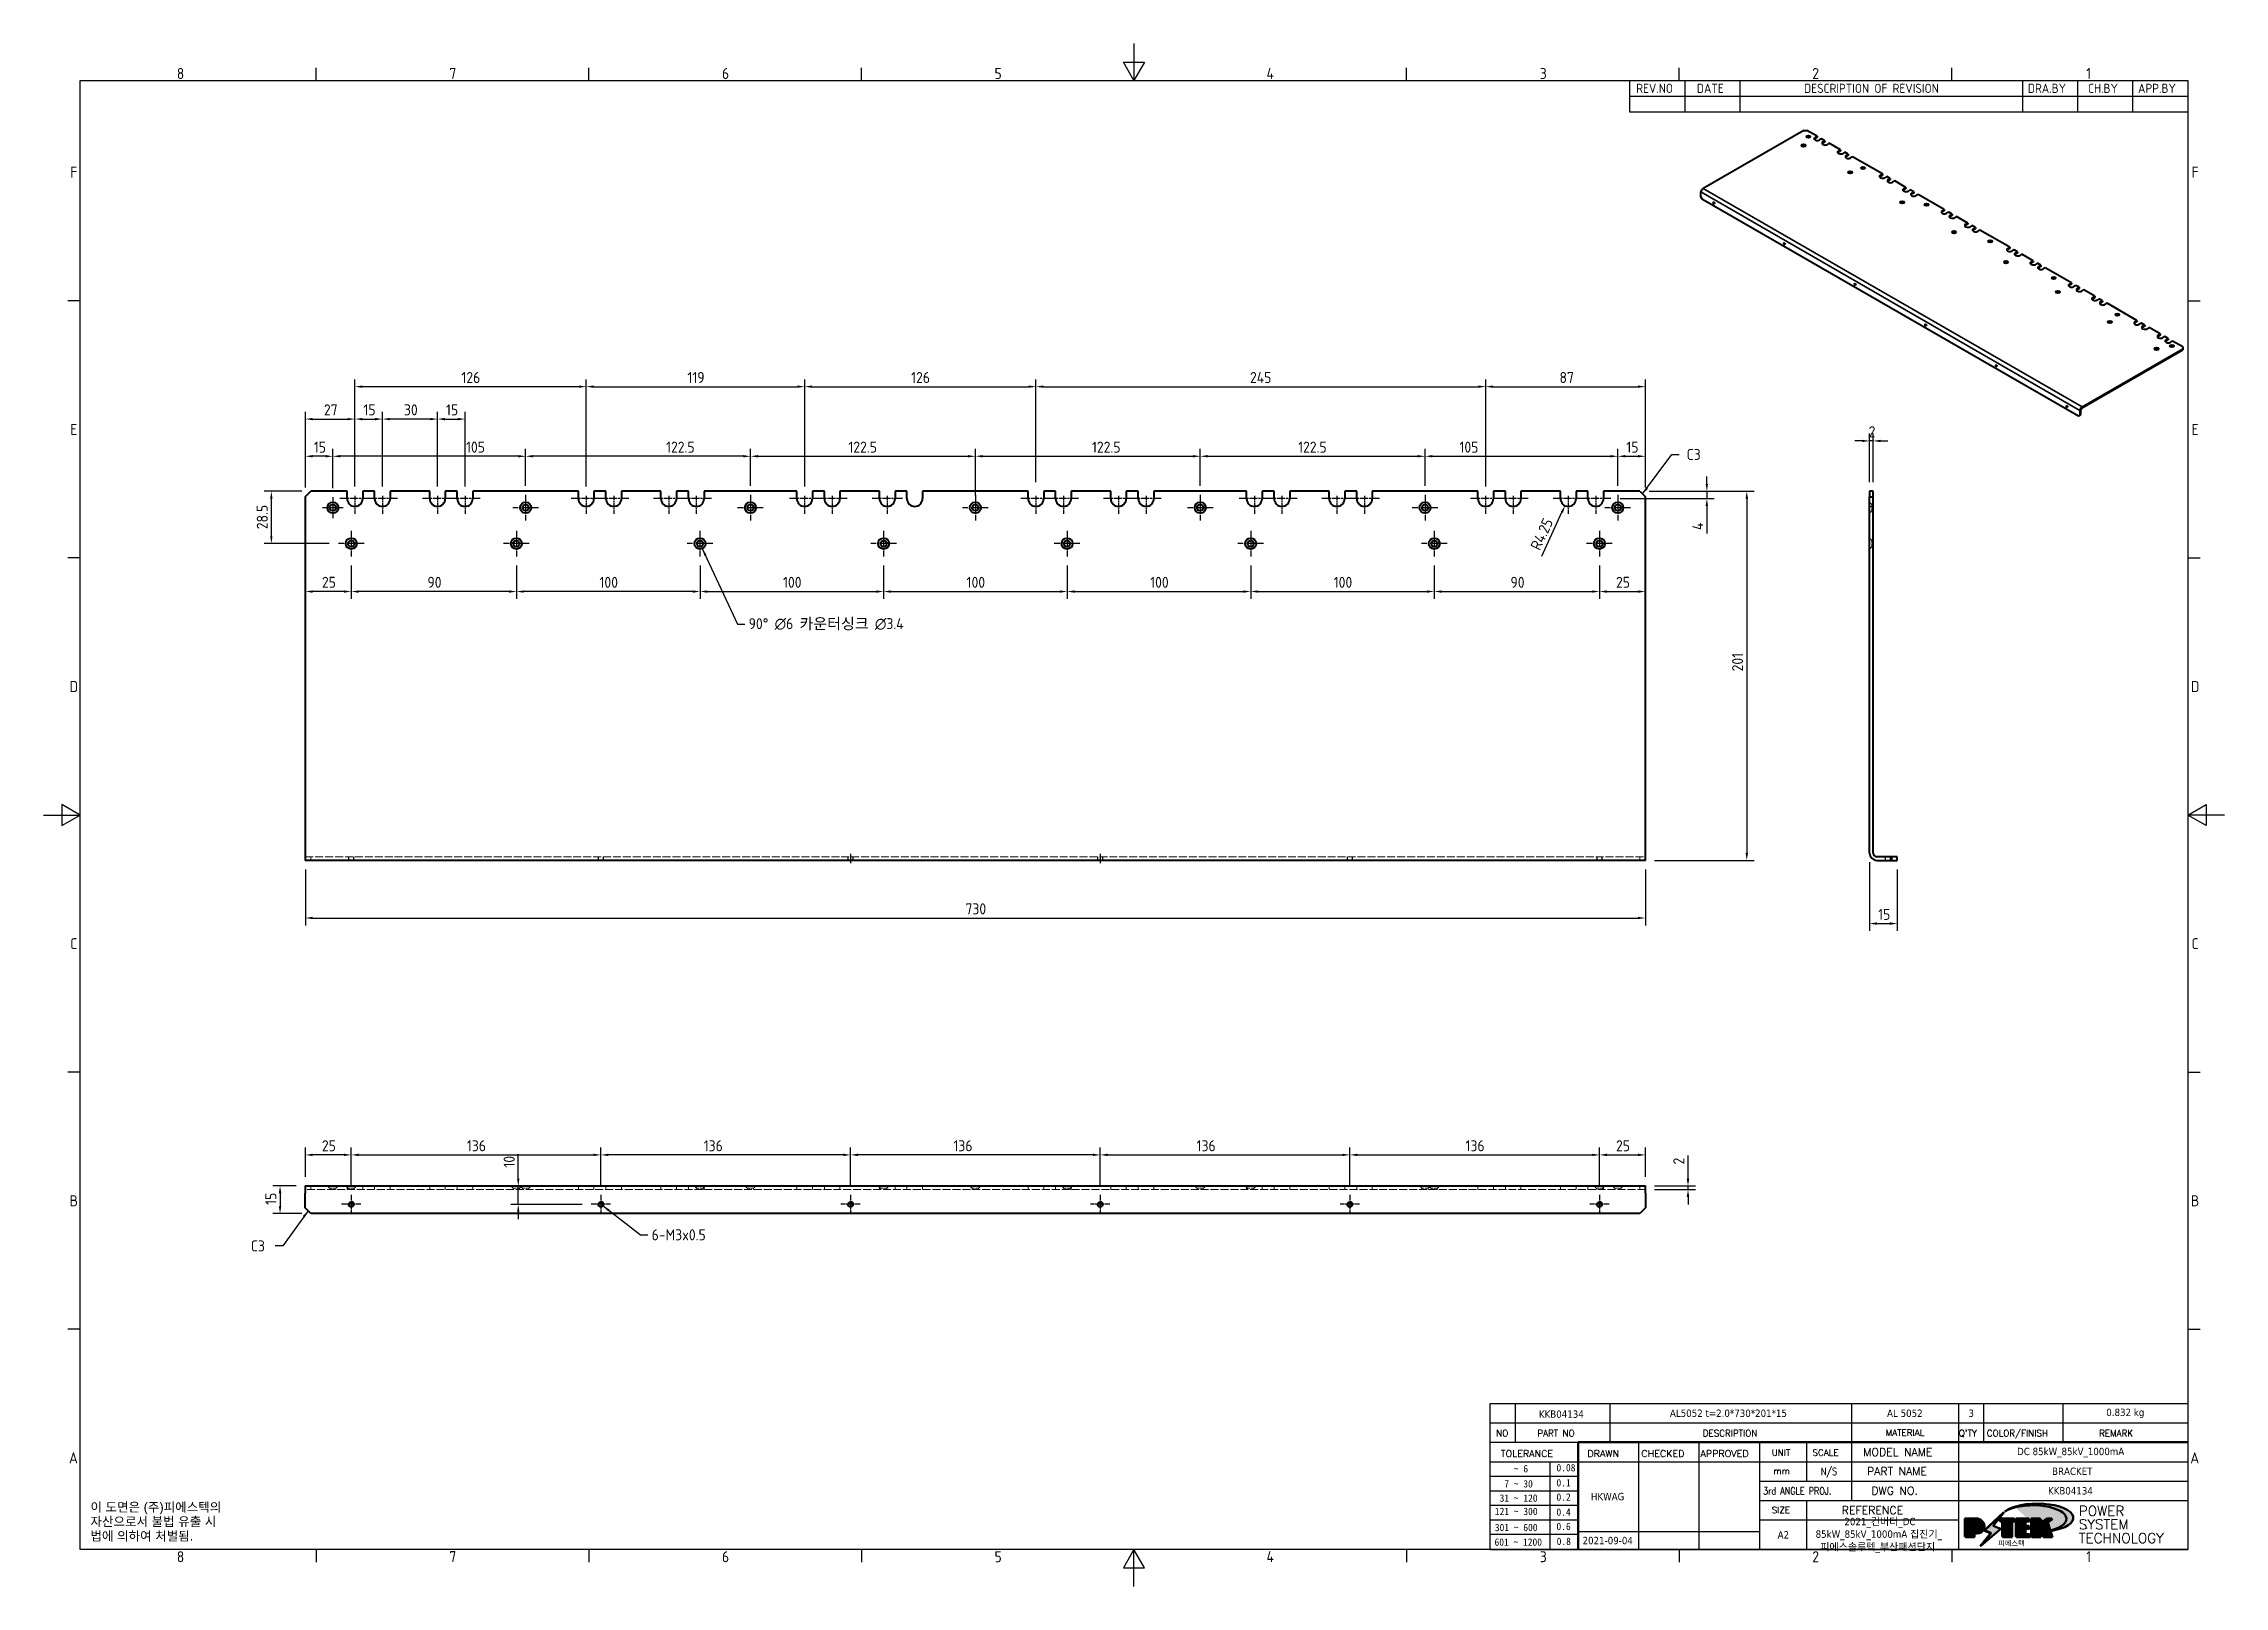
# Model space of a CAD drawing. Header units: millimetres. Extents: x 0 to 1188, y 0 to 840.
import ezdxf
from ezdxf.enums import TextEntityAlignment as Align

# ---------------------------------------------------------------- set-up
doc = ezdxf.new("R2010")
doc.units = ezdxf.units.MM
doc.header["$LTSCALE"] = 2
doc.linetypes.add('CHAIN', pattern=[0.3543, 0.2362, -0.0295, 0.0591, -0.0295])
doc.linetypes.add('DASHED', pattern=[0.2067, 0.1654, -0.0413])
doc.layers.get('0').update_dxf_attribs({"color": 3, "lineweight": 25})
for name, color, linetype, lineweight in [('가려진 것(ISO)', 2, 'DASHED', 18), ('가시적인 것(ISO)', 3, 'Continuous', 40), ('가시적인 좁은 것(ISO)', 3, 'Continuous', 35), ('경계(ISO)', 7, 'Continuous', 25), ('기호(ISO)', 5, 'Continuous', 25), ('제목(ISO)', 5, 'Continuous', 50), ('중심 표식(ISO)', 1, 'Continuous', 25), ('중심선(ISO)', 1, 'Continuous', 25), ('치수(ISO)', 2, 'Continuous', 25), ('해치(ISO)', 7, 'Continuous', 18)]:
    doc.layers.add(name, color=color, linetype=linetype, lineweight=lineweight)
doc.styles.add('HAN_291', font='')
doc.styles.add('HAN_370', font='', dxfattribs={"width": 2})
doc.styles.add('ISO Proportiona M2B', font='isocp.shx')
doc.styles.add('RC_284', font='ROMANC.shx')
doc.styles.add('RC_287', font='ROMANC.shx')
doc.styles.add('RC_292', font='ROMANC.shx')
doc.styles.add('ROMANT_294', font='romant.shx')
doc.styles.add('문자 텍스트_M2B', font='isocp.shx')
doc.styles.add('문자 텍스트_PSTEK_POSCO', font='isocp.shx')
doc.styles.add('치수 텍스트_PSTEK_POSCO', font='isocp.shx')
doc.styles.add('텍스트 스타일198', font='tahoma.ttf')
doc.styles.add('텍스트 스타일333', font='ROMANC.shx', dxfattribs={"width": 0.8})
doc.styles.get('HAN_291').set_extended_font_data('GulimChe')
doc.styles.get('HAN_370').set_extended_font_data('GulimChe')
doc.dimstyles.new('치수_PSTEK_POSCO', dxfattribs={"dimscale": 2, "dimtxt": 3, "dimasz": 2, "dimexe": 2, "dimexo": 2.5, "dimgap": 1, "dimtad": 1, "dimrnd": 1e-08, "dimdsep": 46, "dimtxsty": '치수 텍스트_PSTEK_POSCO', "dimcen": 0.09, "dimdle": 10, "dimclrd": 7, "dimclre": 7, "dimclrt": 2, "dimadec": 1, "dimazin": 2, "dimtfac": 1, "dimtmove": 0, "dimatfit": 3, "dimfxl": 0, "dimtolj": 1, "dimlwd": -1, "dimlwe": -1, "dimarcsym": 0})
doc.dimstyles.new('치수_PSTEK_POSCO$7', dxfattribs={"dimscale": 2, "dimtxt": 3, "dimasz": 2, "dimexe": 2, "dimexo": 2.5, "dimgap": 1, "dimtad": 1, "dimrnd": 1e-08, "dimdsep": 46, "dimtxsty": '치수 텍스트_PSTEK_POSCO', "dimcen": 0.09, "dimdle": 10, "dimclrd": 7, "dimclre": 7, "dimclrt": 2, "dimadec": 1, "dimazin": 2, "dimtfac": 1, "dimtmove": 0, "dimatfit": 3, "dimfxl": 0, "dimtolj": 1, "dimlwd": -1, "dimlwe": -1, "dimarcsym": 0})

msp = doc.modelspace()

# ---------------------------------------------------------------- texts
at = {"layer": '기호(ISO)', "color": 2, "char_height": 6, "attachment_point": 4, "style": '치수 텍스트_PSTEK_POSCO'}
for insert in [(895.056, 616.331), (112.888, 185.366)]:
    msp.add_mtext('{C3}', dxfattribs=dict(at, insert=insert))
at = {"layer": '기호(ISO)', "color": 2, "attachment_point": 4}
for s, insert, char_height, width, line_spacing_factor, style in [('{90° \\fAIGDT|b0|i0;\\H6.0000;n\\fisocp|b0|i0;\\H6.0000;6 카운터싱크 \\fAIGDT|b0|i0;\\H6.0000;n\\fisocp|b0|i0;\\H6.0000;3.4}', (384.074, 523.857), 6, 98.74739, 0.525, '치수 텍스트_PSTEK_POSCO'), ('{6-M3x0.5}', (331.226, 191.41), 6, 36.37445, 0.525, '치수 텍스트_PSTEK_POSCO'), ('{\\fArial|b0|i0;\\H5.0000;이 도면은 (주)피에스텍의\\P자산으로서 불법 유출 시 \\P법에 의하여 처벌됨.}', (25.51, 35.029), 5, 78.61221, 0.944221, '문자 텍스트_PSTEK_POSCO')]:
    msp.add_mtext(s, dxfattribs=dict(at, insert=insert, char_height=char_height, width=width, line_spacing_factor=line_spacing_factor, style=style))

# ---------------------------------------------------------------- blocks, each defined once
blk = doc.blocks.new('경계 Default Border')
at = {"layer": '경계(ISO)'}
for p, q in [((74.25, 410), (74.25, 413.4)), ((148.5, 410), (148.5, 413.4)), ((222.75, 410), (222.75, 413.4)), ((371.25, 410), (371.25, 413.4)), ((445.5, 410), (445.5, 413.4)), ((519.75, 410), (519.75, 413.4)), ((10, 350), (6.6, 350)), ((584, 350), (587.4, 350)), ((10, 280), (6.6, 280)), ((584, 280), (587.4, 280)), ((10, 140), (6.6, 140)), ((584, 140), (587.4, 140)), ((10, 70), (6.6, 70)), ((584, 70), (587.4, 70)), ((74.25, 10), (74.25, 6.6)), ((148.5, 10), (148.5, 6.6)), ((222.75, 10), (222.75, 6.6)), ((371.25, 10), (371.25, 6.6)), ((445.5, 10), (445.5, 6.6)), ((519.75, 10), (519.75, 6.6))]:
    blk.add_line(p, q, dxfattribs=at)
at = {"layer": '경계(ISO)', "flags": 128}
for points in [[(297, 420), (297, 410), (294.11, 415), (299.89, 415), (297, 410)], [(10, 10), (10, 410), (584, 410), (584, 10), (10, 10)], [(0, 210), (10, 210), (5, 212.89), (5, 207.11), (10, 210)], [(594, 210), (584, 210), (589, 212.89), (589, 207.11), (584, 210)], [(297, 0), (297, 10), (294.11, 5), (299.89, 5), (297, 10)]]:
    blk.add_lwpolyline(points, dxfattribs=at)
at = {"layer": '경계(ISO)', "color": 2, "char_height": 3, "attachment_point": 7, "style": '문자 텍스트_M2B'}
for s, insert in [('8', (36.27, 410.37)), ('7', (110.52, 410.39)), ('6', (184.77, 410.37)), ('5', (259.02, 410.37)), ('4', (333.1, 410.4)), ('3', (407.54, 410.37)), ('2', (481.75, 410.37)), ('1', (556.36, 410.4)), ('F', (7.24, 383.5)), ('F', (585.04, 383.5)), ('E', (7.24, 313.47)), ('E', (585.04, 313.47)), ('D', (7.08, 243.47)), ('D', (584.88, 243.47)), ('C', (7.24, 173.47)), ('C', (585.04, 173.47)), ('B', (7.08, 103.47)), ('B', (584.88, 103.47)), ('A', (6.91, 33.49)), ('A', (584.71, 33.49)), ('8', (36.27, 6.57)), ('7', (110.52, 6.59)), ('6', (184.77, 6.57)), ('5', (259.02, 6.57)), ('4', (333.1, 6.6)), ('3', (407.54, 6.57)), ('2', (481.75, 6.57)), ('1', (556.36, 6.6))]:
    blk.add_mtext(s, dxfattribs=dict(at, insert=insert))
blk = doc.blocks.new('제목 블록 PSTEK')
h = blk.add_hatch(color=1)
edge = h.paths.add_edge_path(flags=0)
edge.add_line((314.22, 19.61), (314.22, 17))
edge.add_line((314.22, 17), (314.35, 17))
edge.add_arc((314.35, 17.65), 0.651, 270, 360)
edge.add_line((315, 17.65), (315, 18.96))
edge.add_arc((314.35, 18.96), 0.651, 0, 90)
edge.add_line((314.35, 19.61), (314.22, 19.61))
edge = h.paths.add_edge_path()
edge.add_arc((314.98, 18.29), 1.97, 270, 450)
edge.add_line((314.98, 20.26), (311.77, 20.26))
edge.add_line((311.77, 20.26), (311.77, 15.34))
edge.add_line((311.77, 15.34), (314.22, 15.34))
edge.add_line((314.22, 15.34), (314.22, 16.32))
edge.add_line((314.22, 16.32), (314.98, 16.32))
h = blk.add_hatch(color=252)
edge = h.paths.add_edge_path()
edge.add_arc((314.98, 18.29), 1.97, 270, 406.82787)
edge.add_arc((315.16, 18.14), 1.97, -90, 53.56098, ccw=False)
edge.add_line((315.16, 16.17), (314.4, 16.17))
edge.add_line((314.4, 16.17), (314.4, 15.19))
edge.add_line((314.4, 15.19), (311.94, 15.19))
edge.add_line((311.94, 15.19), (311.94, 15.34))
edge.add_line((311.94, 15.34), (314.22, 15.34))
edge.add_line((314.22, 15.34), (314.22, 16.32))
edge.add_line((314.22, 16.32), (314.98, 16.32))
h = blk.add_hatch(color=252)
edge = h.paths.add_edge_path()
edge.add_line((314.4, 19.46), (314.53, 19.46))
edge.add_arc((314.53, 18.81), 0.651, 60.41893, 90, ccw=False)
edge.add_arc((314.35, 18.96), 0.651, 39.96992, 90)
edge.add_line((314.35, 19.61), (314.22, 19.61))
edge.add_line((314.22, 19.61), (314.22, 17))
edge.add_line((314.22, 17), (314.35, 17))
edge.add_arc((314.35, 17.65), 0.651, 270, 274.69308)
edge.add_line((314.4, 17), (314.4, 19.46))
for color, points in [(252, [(317.22, 17.06), (322.03, 21.63), (322.28, 21.94), (317.05, 16.98), (318.75, 16.19), (316, 12.72), (316.34, 13), (318.92, 16.27)]), (5, [(321.62, 17.42), (319.53, 18.25), (322.45, 22.02), (317.22, 17.06), (318.92, 16.27), (316.17, 12.8)]), (1, [(324.48, 19.61), (325.24, 19.61), (325.24, 20.26), (321.23, 20.26), (321.23, 19.61), (321.98, 19.61), (321.98, 15.34), (324.48, 15.34)]), (252, [(321.98, 19.61), (321.4, 19.61), (321.4, 19.46), (321.98, 19.46)]), (252, [(324.66, 19.46), (325.42, 19.46), (325.42, 20.11), (325.24, 20.11), (325.24, 19.61), (324.48, 19.61), (324.48, 15.34), (322.16, 15.34), (322.16, 15.19), (324.66, 15.19)]), (1, [(329.23, 20.26), (325.66, 20.26), (325.66, 15.34), (329.36, 15.34), (329.36, 15.99), (328.11, 15.99), (328.11, 17.56), (329.23, 17.56), (329.23, 18.26), (328.11, 18.26), (328.11, 19.61), (329.23, 19.61)]), (252, [(328.29, 19.46), (329.41, 19.46), (329.41, 20.11), (329.23, 20.11), (329.23, 19.61), (328.11, 19.61), (328.11, 18.26), (328.29, 18.26)]), (252, [(328.29, 17.42), (329.41, 17.42), (329.41, 18.11), (329.23, 18.11), (329.23, 17.56), (328.11, 17.56), (328.11, 15.99), (328.29, 15.99)]), (1, [(332.33, 20.26), (329.86, 20.26), (329.86, 15.34), (332.33, 15.34), (332.33, 17.43), (333.07, 15.34), (335.49, 15.34), (334.25, 19.31), (335.44, 20.26), (334.31, 20.26), (332.33, 19)]), (252, [(332.51, 20.11), (332.33, 20.11), (332.33, 19), (332.51, 19.11)]), (252, [(335.62, 20.11), (335.25, 20.11), (334.25, 19.31), (335.49, 15.34), (333.2, 15.34), (333.25, 15.19), (335.66, 15.19), (334.43, 19.16)]), (252, [(329.54, 15.85), (329.36, 15.85), (329.36, 15.34), (325.83, 15.34), (325.83, 15.19), (329.54, 15.19)]), (252, [(332.51, 16.93), (332.33, 17.43), (332.33, 15.34), (330.04, 15.34), (330.04, 15.19), (332.51, 15.19)])]:
    blk.add_hatch(color=color).paths.add_polyline_path(points)
at = {"layer": '해치(ISO)', "true_color": 0x27d1fc}
h = blk.add_hatch(color=140, dxfattribs=at)
edge = h.paths.add_edge_path()
edge.add_ellipse((330.37, 20.16), major_axis=(9.1, 0), ratio=0.40699, start_angle=301.30985, end_angle=507.74369)
edge.add_ellipse((331.53, 20.46), major_axis=(-9.82, 0), ratio=0.39426, start_angle=111.51207, end_angle=334.47025, ccw=False)
edge.add_line((335.14, 16.86), (335.1, 16.99))
at = {"color": 180}
for p, q in [((182.48, 11.79), (182.48, 51.57)), ((182.48, 51.57), (372.48, 51.57)), ((189.27, 51.57), (189.27, 41.01)), ((215.22, 41.01), (215.22, 51.57)), ((280.88, 51.57), (280.88, 41.01)), ((310.09, 51.57), (310.09, 41.01)), ((316.9, 51.57), (316.9, 41.01)), ((338.46, 51.57), (338.46, 41.01)), ((372.48, 51.57), (372.48, 11.79)), ((182.48, 46.29), (372.48, 46.29)), ((182.48, 41.01), (206.45, 41.01)), ((182.48, 35.73), (206.45, 35.73)), ((198.86, 12.03), (198.86, 35.73)), ((206.45, 35.73), (372.48, 35.73)), ((222.94, 11.79), (222.94, 41.01)), ((239.43, 11.79), (239.43, 41.01)), ((255.92, 11.79), (255.92, 41.01)), ((268.69, 41.01), (268.69, 30.45)), ((280.88, 41.01), (280.88, 25.17)), ((310.09, 41.01), (310.09, 11.79)), ((182.48, 31.78), (206.45, 31.78)), ((255.92, 30.45), (372.48, 30.45)), ((182.48, 27.83), (206.45, 27.83)), ((182.48, 23.88), (206.45, 23.88)), ((255.92, 25.17), (372.48, 25.17)), ((268.69, 25.17), (268.69, 11.79)), ((182.48, 19.93), (206.45, 19.93)), ((255.92, 19.89), (310.09, 19.89)), ((182.48, 15.98), (206.45, 15.98)), ((206.45, 16.74), (255.92, 16.74)), ((182.48, 11.79), (372.48, 11.79))]:
    blk.add_line(p, q, dxfattribs=at)
at = {"color": 7, "lineweight": 50}
for p, q in [((206.45, 11.79), (206.45, 41.01)), ((206.45, 41.01), (372.48, 41.01))]:
    blk.add_line(p, q, dxfattribs=at)
at = {"color": 7}
for p, q in [((314.98, 20.26), (311.77, 20.26)), ((311.77, 20.26), (311.77, 15.34)), ((314.98, 20.26), (311.77, 20.26)), ((311.77, 20.26), (311.77, 15.34)), ((314.22, 17), (314.22, 19.61)), ((314.22, 19.61), (314.35, 19.61)), ((314.35, 19.61), (314.22, 19.61)), ((314.22, 19.61), (314.22, 17)), ((314.22, 17), (314.22, 19.61)), ((314.22, 19.61), (314.35, 19.61)), ((314.4, 19.46), (314.53, 19.46)), ((314.4, 17), (314.4, 19.46)), ((315, 18.96), (315, 17.65)), ((315, 18.96), (315, 17.65)), ((322.28, 21.94), (317.05, 16.98)), ((322.45, 22.02), (317.22, 17.06)), ((317.22, 17.06), (322.03, 21.63)), ((319.53, 18.25), (322.45, 22.02)), ((321.62, 17.42), (319.53, 18.25)), ((325.24, 20.26), (321.23, 20.26)), ((321.23, 20.26), (321.23, 19.61)), ((325.24, 20.26), (321.23, 20.26)), ((321.23, 20.26), (321.23, 19.61)), ((321.23, 19.61), (321.98, 19.61)), ((321.23, 19.61), (321.98, 19.61)), ((321.4, 19.61), (321.4, 19.46)), ((321.98, 19.61), (321.4, 19.61)), ((321.4, 19.46), (321.98, 19.46)), ((321.98, 19.61), (321.98, 15.34)), ((321.98, 19.46), (321.98, 19.61)), ((321.98, 19.61), (321.98, 15.34)), ((322.03, 21.63), (322.28, 21.94)), ((324.48, 19.61), (325.24, 19.61)), ((324.48, 15.34), (324.48, 19.61)), ((325.24, 19.61), (324.48, 19.61)), ((324.48, 19.61), (324.48, 15.34)), ((324.48, 19.61), (325.24, 19.61)), ((324.48, 15.34), (324.48, 19.61)), ((324.66, 19.46), (325.42, 19.46)), ((324.66, 15.19), (324.66, 19.46)), ((325.24, 19.61), (325.24, 20.26)), ((325.24, 19.61), (325.24, 20.26)), ((325.42, 20.11), (325.24, 20.11)), ((325.24, 20.11), (325.24, 19.61)), ((325.42, 19.46), (325.42, 20.11)), ((329.23, 20.26), (325.66, 20.26)), ((325.66, 20.26), (325.66, 15.34)), ((325.66, 20.26), (325.66, 15.34)), ((329.23, 20.26), (325.66, 20.26)), ((328.11, 18.26), (328.11, 19.61)), ((328.11, 19.61), (329.23, 19.61)), ((329.23, 19.61), (328.11, 19.61)), ((328.11, 19.61), (328.11, 18.26)), ((328.11, 18.26), (328.11, 19.61)), ((328.11, 19.61), (329.23, 19.61)), ((329.23, 18.26), (328.11, 18.26)), ((328.11, 18.26), (328.29, 18.26)), ((329.23, 18.26), (328.11, 18.26)), ((328.29, 18.26), (328.29, 19.46)), ((328.29, 19.46), (329.41, 19.46)), ((329.23, 19.61), (329.23, 20.26)), ((329.23, 19.61), (329.23, 20.26)), ((329.41, 20.11), (329.23, 20.11)), ((329.23, 20.11), (329.23, 19.61)), ((329.23, 17.56), (329.23, 18.26)), ((329.23, 17.56), (329.23, 18.26)), ((329.41, 18.11), (329.23, 18.11)), ((329.23, 18.11), (329.23, 17.56)), ((329.41, 19.46), (329.41, 20.11)), ((329.41, 17.42), (329.41, 18.11)), ((332.33, 20.26), (329.86, 20.26)), ((329.86, 20.26), (329.86, 15.34)), ((329.86, 20.26), (329.86, 15.34)), ((332.33, 20.26), (329.86, 20.26)), ((334.31, 20.26), (332.33, 19)), ((332.33, 19), (332.33, 20.26)), ((334.31, 20.26), (332.33, 19)), ((332.33, 19), (332.33, 20.26)), ((332.51, 20.11), (332.33, 20.11)), ((332.33, 20.11), (332.33, 19)), ((332.33, 19), (332.51, 19.11)), ((332.51, 19.11), (332.51, 20.11)), ((334.25, 19.31), (335.44, 20.26)), ((334.25, 19.31), (335.44, 20.26)), ((335.25, 20.11), (334.25, 19.31)), ((335.49, 15.34), (334.25, 19.31)), ((334.25, 19.31), (335.49, 15.34)), ((335.49, 15.34), (334.25, 19.31)), ((335.44, 20.26), (334.31, 20.26)), ((335.44, 20.26), (334.31, 20.26)), ((334.43, 19.16), (335.62, 20.11)), ((335.66, 15.19), (334.43, 19.16)), ((335.62, 20.11), (335.25, 20.11)), ((311.77, 15.34), (314.22, 15.34)), ((311.77, 15.34), (314.22, 15.34)), ((314.22, 15.34), (311.94, 15.34)), ((311.94, 15.34), (311.94, 15.19)), ((311.94, 15.19), (314.4, 15.19)), ((314.35, 17), (314.22, 17)), ((314.22, 17), (314.35, 17)), ((314.35, 17), (314.22, 17)), ((314.22, 16.32), (314.98, 16.32)), ((314.22, 15.34), (314.22, 16.32)), ((314.98, 16.32), (314.22, 16.32)), ((314.22, 16.32), (314.22, 15.34)), ((314.22, 16.32), (314.98, 16.32)), ((314.22, 15.34), (314.22, 16.32)), ((314.4, 16.17), (315.16, 16.17)), ((314.4, 15.19), (314.4, 16.17)), ((318.75, 16.19), (316, 12.72)), ((316, 12.72), (316.34, 13)), ((316.17, 12.8), (321.62, 17.42)), ((318.92, 16.27), (316.17, 12.8)), ((316.34, 13), (318.92, 16.27)), ((317.05, 16.98), (318.75, 16.19)), ((318.92, 16.27), (317.22, 17.06)), ((317.22, 17.06), (318.92, 16.27)), ((321.98, 15.34), (324.48, 15.34)), ((321.98, 15.34), (324.48, 15.34)), ((324.48, 15.34), (322.16, 15.34)), ((322.16, 15.34), (322.16, 15.19)), ((322.16, 15.19), (324.66, 15.19)), ((325.66, 15.34), (329.36, 15.34)), ((325.66, 15.34), (329.36, 15.34)), ((329.36, 15.34), (325.83, 15.34)), ((325.83, 15.34), (325.83, 15.19)), ((325.83, 15.19), (329.54, 15.19)), ((328.11, 17.56), (329.23, 17.56)), ((328.11, 15.99), (328.11, 17.56)), ((329.23, 17.56), (328.11, 17.56)), ((328.11, 17.56), (328.11, 15.99)), ((328.11, 17.56), (329.23, 17.56)), ((328.11, 15.99), (328.11, 17.56)), ((329.36, 15.99), (328.11, 15.99)), ((328.11, 15.99), (328.29, 15.99)), ((329.36, 15.99), (328.11, 15.99)), ((328.29, 15.99), (328.29, 17.42)), ((328.29, 17.42), (329.41, 17.42)), ((329.36, 15.34), (329.36, 15.99)), ((329.36, 15.34), (329.36, 15.99)), ((329.54, 15.85), (329.36, 15.85)), ((329.36, 15.85), (329.36, 15.34)), ((329.54, 15.19), (329.54, 15.85)), ((329.86, 15.34), (332.33, 15.34)), ((329.86, 15.34), (332.33, 15.34)), ((332.33, 15.34), (330.04, 15.34)), ((330.04, 15.34), (330.04, 15.19)), ((330.04, 15.19), (332.51, 15.19)), ((332.33, 17.43), (333.07, 15.34)), ((332.33, 15.34), (332.33, 17.43)), ((332.51, 16.93), (332.33, 17.43)), ((332.33, 17.43), (332.33, 15.34)), ((332.33, 17.43), (333.07, 15.34)), ((332.33, 15.34), (332.33, 17.43)), ((332.51, 15.19), (332.51, 16.93)), ((333.07, 15.34), (335.49, 15.34)), ((333.07, 15.34), (335.49, 15.34)), ((335.49, 15.34), (333.2, 15.34)), ((333.2, 15.34), (333.25, 15.19)), ((333.25, 15.19), (335.66, 15.19)), ((345.04, 17.5), (344.99, 17.69))]:
    blk.add_line(p, q, dxfattribs=at)
at = {"color": 1}
for p, q in [((314.98, 20.26), (311.77, 20.26)), ((311.77, 20.26), (311.77, 15.34)), ((314.22, 17), (314.22, 19.61)), ((314.22, 19.61), (314.35, 19.61)), ((315, 18.96), (315, 17.65)), ((325.24, 20.26), (321.23, 20.26)), ((321.23, 20.26), (321.23, 19.61)), ((321.23, 19.61), (321.98, 19.61)), ((321.98, 19.61), (321.98, 15.34)), ((324.48, 19.61), (325.24, 19.61)), ((324.48, 15.34), (324.48, 19.61)), ((325.24, 19.61), (325.24, 20.26)), ((329.23, 20.26), (325.66, 20.26)), ((325.66, 20.26), (325.66, 15.34)), ((328.11, 18.26), (328.11, 19.61)), ((328.11, 19.61), (329.23, 19.61)), ((329.23, 18.26), (328.11, 18.26)), ((329.23, 19.61), (329.23, 20.26)), ((329.23, 17.56), (329.23, 18.26)), ((332.33, 20.26), (329.86, 20.26)), ((329.86, 20.26), (329.86, 15.34)), ((334.31, 20.26), (332.33, 19)), ((332.33, 19), (332.33, 20.26)), ((334.25, 19.31), (335.44, 20.26)), ((335.49, 15.34), (334.25, 19.31)), ((335.44, 20.26), (334.31, 20.26)), ((311.77, 15.34), (314.22, 15.34)), ((314.35, 17), (314.22, 17)), ((314.22, 16.32), (314.98, 16.32)), ((314.22, 15.34), (314.22, 16.32)), ((321.98, 15.34), (324.48, 15.34)), ((325.66, 15.34), (329.36, 15.34)), ((328.11, 17.56), (329.23, 17.56)), ((328.11, 15.99), (328.11, 17.56)), ((329.36, 15.99), (328.11, 15.99)), ((329.36, 15.34), (329.36, 15.99)), ((329.86, 15.34), (332.33, 15.34)), ((332.33, 17.43), (333.07, 15.34)), ((332.33, 15.34), (332.33, 17.43)), ((333.07, 15.34), (335.49, 15.34))]:
    blk.add_line(p, q, dxfattribs=at)
at = {"color": 5}
for p, q in [((322.45, 22.02), (317.22, 17.06)), ((319.53, 18.25), (322.45, 22.02)), ((321.62, 17.42), (319.53, 18.25)), ((316.17, 12.8), (321.62, 17.42)), ((318.92, 16.27), (316.17, 12.8)), ((317.22, 17.06), (318.92, 16.27))]:
    blk.add_line(p, q, dxfattribs=at)
at = {"color": 7}
for centre, radius, start, end in [((314.35, 18.96), 0.651, 0, 90), ((314.35, 18.96), 0.651, 39.96992, 90), ((314.35, 18.96), 0.651, 0, 90), ((314.53, 18.81), 0.651, 60.41893, 90), ((314.98, 18.29), 1.97, 270, 90), ((314.98, 18.29), 1.97, 270, 90), ((314.98, 18.29), 1.97, 270, 46.82787), ((315.16, 18.14), 1.97, 270, 53.56098), ((314.35, 17.65), 0.651, 270, 0), ((314.35, 17.65), 0.651, 270, 0), ((314.35, 17.65), 0.651, 270, 274.69308)]:
    blk.add_arc(centre, radius, start, end, dxfattribs=at)
at = {"color": 1}
for centre, radius, start, end in [((314.35, 18.96), 0.651, 0, 90), ((314.98, 18.29), 1.97, 270, 90), ((314.35, 17.65), 0.651, 270, 0)]:
    blk.add_arc(centre, radius, start, end, dxfattribs=at)
at = {"layer": '제목(ISO)', "lineweight": 18}
blk.add_line((182.48, 35.73), (182.48, 11.79), dxfattribs=at)
at = {"layer": '제목(ISO)'}
for p, q in [((314.98, 20.26), (311.77, 20.26)), ((311.77, 20.26), (311.77, 15.34)), ((314.22, 17), (314.22, 19.61)), ((314.22, 19.61), (314.35, 19.61)), ((314.35, 19.61), (314.22, 19.61)), ((314.22, 19.61), (314.22, 17)), ((314.4, 19.46), (314.53, 19.46)), ((314.4, 17), (314.4, 19.46)), ((315, 18.96), (315, 17.65)), ((322.28, 21.94), (317.05, 16.98)), ((322.45, 22.02), (317.22, 17.06)), ((317.22, 17.06), (322.03, 21.63)), ((319.53, 18.25), (322.45, 22.02)), ((321.62, 17.42), (319.53, 18.25)), ((325.24, 20.26), (321.23, 20.26)), ((321.23, 20.26), (321.23, 19.61)), ((321.23, 19.61), (321.98, 19.61)), ((321.98, 19.61), (321.4, 19.61)), ((321.4, 19.61), (321.4, 19.46)), ((321.4, 19.46), (321.98, 19.46)), ((321.98, 19.61), (321.98, 15.34)), ((321.98, 19.46), (321.98, 19.61)), ((322.03, 21.63), (322.28, 21.94)), ((324.48, 19.61), (325.24, 19.61)), ((324.48, 15.34), (324.48, 19.61)), ((325.24, 19.61), (324.48, 19.61)), ((324.48, 19.61), (324.48, 15.34)), ((324.66, 19.46), (325.42, 19.46)), ((324.66, 15.19), (324.66, 19.46)), ((325.24, 19.61), (325.24, 20.26)), ((325.42, 20.11), (325.24, 20.11)), ((325.24, 20.11), (325.24, 19.61)), ((325.42, 19.46), (325.42, 20.11)), ((329.23, 20.26), (325.66, 20.26)), ((325.66, 20.26), (325.66, 15.34)), ((328.11, 18.26), (328.11, 19.61)), ((328.11, 19.61), (329.23, 19.61)), ((329.23, 19.61), (328.11, 19.61)), ((328.11, 19.61), (328.11, 18.26)), ((329.23, 18.26), (328.11, 18.26)), ((328.11, 18.26), (328.29, 18.26)), ((328.29, 19.46), (329.41, 19.46)), ((328.29, 18.26), (328.29, 19.46)), ((329.23, 19.61), (329.23, 20.26)), ((329.41, 20.11), (329.23, 20.11)), ((329.23, 20.11), (329.23, 19.61)), ((329.23, 17.56), (329.23, 18.26)), ((329.41, 18.11), (329.23, 18.11)), ((329.23, 18.11), (329.23, 17.56)), ((329.41, 19.46), (329.41, 20.11)), ((329.41, 17.42), (329.41, 18.11)), ((332.33, 20.26), (329.86, 20.26)), ((329.86, 20.26), (329.86, 15.34)), ((334.31, 20.26), (332.33, 19)), ((332.33, 19), (332.33, 20.26)), ((332.51, 20.11), (332.33, 20.11)), ((332.33, 20.11), (332.33, 19)), ((332.33, 19), (332.51, 19.11)), ((332.51, 19.11), (332.51, 20.11)), ((334.25, 19.31), (335.44, 20.26)), ((335.25, 20.11), (334.25, 19.31)), ((335.49, 15.34), (334.25, 19.31)), ((334.25, 19.31), (335.49, 15.34)), ((335.44, 20.26), (334.31, 20.26)), ((334.43, 19.16), (335.62, 20.11)), ((335.66, 15.19), (334.43, 19.16)), ((335.62, 20.11), (335.25, 20.11)), ((311.77, 15.34), (314.22, 15.34)), ((314.22, 15.34), (311.94, 15.34)), ((311.94, 15.34), (311.94, 15.19)), ((311.94, 15.19), (314.4, 15.19)), ((314.35, 17), (314.22, 17)), ((314.22, 17), (314.35, 17)), ((314.22, 15.34), (314.22, 16.32)), ((314.22, 16.32), (314.98, 16.32)), ((314.98, 16.32), (314.22, 16.32)), ((314.22, 16.32), (314.22, 15.34)), ((314.4, 15.19), (314.4, 16.17)), ((314.4, 16.17), (315.16, 16.17)), ((318.75, 16.19), (316, 12.72)), ((316, 12.72), (316.34, 13)), ((316.17, 12.8), (321.62, 17.42)), ((318.92, 16.27), (316.17, 12.8)), ((316.34, 13), (318.92, 16.27)), ((317.05, 16.98), (318.75, 16.19)), ((317.22, 17.06), (318.92, 16.27)), ((318.92, 16.27), (317.22, 17.06)), ((321.98, 15.34), (324.48, 15.34)), ((324.48, 15.34), (322.16, 15.34)), ((322.16, 15.34), (322.16, 15.19)), ((322.16, 15.19), (324.66, 15.19)), ((325.66, 15.34), (329.36, 15.34)), ((329.36, 15.34), (325.83, 15.34)), ((325.83, 15.34), (325.83, 15.19)), ((325.83, 15.19), (329.54, 15.19)), ((328.11, 15.99), (328.11, 17.56)), ((328.11, 17.56), (329.23, 17.56)), ((329.23, 17.56), (328.11, 17.56)), ((328.11, 17.56), (328.11, 15.99)), ((329.36, 15.99), (328.11, 15.99)), ((328.11, 15.99), (328.29, 15.99)), ((328.29, 17.42), (329.41, 17.42)), ((328.29, 15.99), (328.29, 17.42)), ((329.36, 15.34), (329.36, 15.99)), ((329.54, 15.85), (329.36, 15.85)), ((329.36, 15.85), (329.36, 15.34)), ((329.54, 15.19), (329.54, 15.85)), ((329.86, 15.34), (332.33, 15.34)), ((332.33, 15.34), (330.04, 15.34)), ((330.04, 15.34), (330.04, 15.19)), ((330.04, 15.19), (332.51, 15.19)), ((332.33, 15.34), (332.33, 17.43)), ((332.33, 17.43), (333.07, 15.34)), ((332.51, 16.93), (332.33, 17.43)), ((332.33, 17.43), (332.33, 15.34)), ((332.51, 15.19), (332.51, 16.93)), ((333.07, 15.34), (335.49, 15.34)), ((335.49, 15.34), (333.2, 15.34)), ((333.2, 15.34), (333.25, 15.19)), ((333.25, 15.19), (335.66, 15.19))]:
    blk.add_line(p, q, dxfattribs=at)
at = {"layer": '제목(ISO)', "color": 4}
blk.add_line((335.14, 16.86), (335.1, 16.99), dxfattribs=at)
at = {"layer": '제목(ISO)'}
for centre, radius, start, end in [((314.35, 18.96), 0.651, 0, 90), ((314.35, 18.96), 0.651, 39.96992, 90), ((314.53, 18.81), 0.651, 60.41893, 90), ((314.98, 18.29), 1.97, 46.82787, 90), ((314.98, 18.29), 1.97, 270, 46.82787), ((314.98, 18.29), 1.97, 270, 46.82787), ((315.16, 18.14), 1.97, 270, 53.56098), ((314.35, 17.65), 0.651, 270, 0), ((314.35, 17.65), 0.651, 270, 274.69308)]:
    blk.add_arc(centre, radius, start, end, dxfattribs=at)
at = {"layer": '제목(ISO)', "color": 4}
for centre, major_axis, ratio, start_param, end_param in [((331.53, 20.46), (9.82, 0), 0.39426, 5.087845, 8.9792), ((330.37, 20.16), (9.1, 0), 0.40699, 5.258849, 8.861799)]:
    blk.add_ellipse(centre, major_axis=major_axis, ratio=ratio, start_param=start_param, end_param=end_param, dxfattribs=at)
at = {"color": 2}
for s, height, style, p in [('NO', 1.742, 'RC_284', (184.14, 42.62)), ('PART NO', 1.742, 'RC_284', (195.34, 42.62)), ('DESCRIPTION', 1.7424, 'RC_284', (240.4, 42.62)), ("Q'TY", 1.742, 'RC_284', (310.14, 42.62)), ('COLOR/FINISH', 1.7424, 'RC_284', (317.77, 42.62)), ('REMARK', 1.742, 'RC_284', (348.35, 42.62)), (' TOLERANCE', 1.9, 'RC_287', (184.09, 37.01)), ('DRAWN', 1.9, 'RC_287', (208.98, 37.01)), ('CHECKED', 1.9, 'RC_287', (223.69, 37.01)), ('APPROVED', 1.9, 'RC_287', (239.78, 37.01)), ('UNIT', 1.742, 'RC_284', (259.17, 37.34)), ('SCALE', 1.742, 'RC_284', (270.29, 37.34)), ('MODEL NAME', 2.178, 'RC_292', (284.1, 37.25)), ('  7 ~ 30', 2, 'HAN_291', (183.77, 28.71)), ('    ~ 6', 2, 'HAN_291', (183.77, 32.82)), ('0.08', 2, 'HAN_291', (200.55, 33.1)), ('0.1', 2, 'HAN_291', (200.55, 28.99)), ('mm', 1.742, 'RC_284', (259.65, 32.35)), ('PART NAME', 2.178, 'RC_292', (285.14, 32.03)), (' 31 ~ 120', 2, 'HAN_291', (183.77, 24.83)), ('0.2', 2, 'HAN_291', (200.55, 25.11)), (' DWG NO.', 2.178, 'RC_292', (284.81, 26.75)), ('301 ~ 600', 2, 'HAN_291', (183.77, 16.83)), ('121 ~ 300', 2, 'HAN_291', (183.77, 21.21)), ('0.4', 2, 'HAN_291', (200.55, 21)), ('0.6', 2, 'HAN_291', (200.55, 17.12)), ('SIZE', 1.742, 'RC_284', (259.17, 21.69)), ('REFERENCE', 2.178, 'RC_292', (278.27, 21.43)), ('601 ~ 1200', 2, 'HAN_291', (183.68, 12.85)), ('0.8', 2, 'HAN_291', (200.61, 13.06))]:
    blk.add_text(s, height=height, dxfattribs=dict(at, style=style)).set_placement(p)
at = {"color": 2, "style": 'RC_284'}
blk.add_text('MATERIAL', height=1.742, dxfattribs=at).set_placement((295.48, 43.65), align=Align.MIDDLE_CENTER)
at = {"color": 7, "style": '텍스트 스타일333', "width": 0.8}
blk.add_text('N/S', height=2, dxfattribs=at).set_placement((274.78, 33.09), align=Align.MIDDLE_CENTER)
at = {"color": 2, "style": '텍스트 스타일333', "width": 0.8}
blk.add_text('3rd ANGLE PROJ.', height=2, dxfattribs=at).set_placement((256.84, 26.76))
at = {"color": 7, "style": 'ROMANT_294'}
for s, p in [('POWER', (342.83, 20.97)), ('SYSTEM', (342.83, 17.33)), ('TECHNOLOGY', (342.83, 13.57))]:
    blk.add_text(s, height=2.7, dxfattribs=at).set_placement(p)
at = {"color": 7, "insert": (320.85, 14.21), "char_height": 1.4, "attachment_point": 1, "line_spacing_factor": 0.332, "style": 'HAN_370'}
blk.add_mtext('\\fHY견고딕|b0|i0;\\H1.4000;피에스텍', dxfattribs=at)
at = {"layer": '제목(ISO)', "color": 7, "style": '텍스트 스타일198'}
for tag, p in [('부품_번호_001', (195.77, 47.68)), ('설명_001', (231.45, 47.92)), ('재질_001', (290.6, 47.93)), ("3._Q'TY_001", (312.76, 47.93)), ('질량\\P3;_001', (350.3, 48.16)), ('1._MODEL_NAME_001', (326.02, 37.52)), ('제목_001', (335.53, 32.12)), ('설계자_001', (209.94, 25.23)), ('부품_번호_001', (334.43, 26.81)), ('프로젝트_001', (278.97, 18.44)), ('작성_날짜_001', (207.65, 13.27)), ('시트_크기_001', (260.79, 14.82)), ('프로젝트_002', (271.14, 15.01)), ('프로젝트_003', (272.4, 11.55))]:
    blk.add_attdef(tag, p, '', height=2, dxfattribs=at)
for tag, p in [('4._COLOR', (327.68, 48.93)), ('점검자', (231.18, 26.23)), ('엔지니어링_승인자', (247.67, 26.23)), ('점검_날짜', (231.18, 14.27)), ('엔지니어링_승인_날짜', (247.67, 14.27))]:
    blk.add_attdef(tag, text='', height=2, dxfattribs=at).set_placement(p, align=Align.MIDDLE_CENTER)
blk = doc.blocks.new('리비전 내역')
at = {"layer": '기호(ISO)'}
for p, q in [((432, 410), (584, 410)), ((432, 410), (432, 405.72)), ((447, 410), (447, 405.72)), ((462, 410), (462, 405.72)), ((539, 410), (539, 405.72)), ((554, 410), (554, 405.72)), ((569, 410), (569, 405.72)), ((584, 410), (584, 405.72)), ((432, 405.72), (584, 405.72)), ((432, 405.72), (432, 401.44)), ((447, 405.72), (447, 401.44)), ((462, 405.72), (462, 401.44)), ((539, 405.72), (539, 401.44)), ((554, 405.72), (554, 401.44)), ((569, 405.72), (569, 401.44)), ((584, 405.72), (584, 401.44)), ((432, 401.44), (584, 401.44))]:
    blk.add_line(p, q, dxfattribs=at)
at = {"layer": '기호(ISO)', "color": 2, "char_height": 2.5, "attachment_point": 7, "style": 'ISO Proportiona M2B'}
for s, insert in [('REV.NO', (433.79, 406.58)), ('DATE', (450.31, 406.58)), ('DESCRIPTION OF REVISION', (479.51, 406.58)), ('DRA.BY', (540.48, 406.58)), ('CH.BY', (556.86, 406.58)), ('APP.BY', (570.48, 406.58))]:
    blk.add_mtext(s, dxfattribs=dict(at, insert=insert))
blk = doc.blocks.new('*D22')
at = {"layer": 'Defpoints', "color": 0, "transparency": 16777216}
for p in [(507.6, 615.3), (385.1, 594.3), (507.6, 596.3)]:
    blk.add_point(p, dxfattribs=at)
at = {"layer": '치수(ISO)', "color": 7, "transparency": 16777216}
for p, q in [((385.1, 599.3), (385.1, 619.3)), ((507.6, 601.3), (507.6, 619.3)), ((389.1, 615.3), (503.6, 615.3))]:
    blk.add_line(p, q, dxfattribs=at)
for points in [[(389.1, 616), (389.1, 614.7), (385.1, 615.3)], [(503.6, 616), (503.6, 614.7), (507.6, 615.3)]]:
    blk.add_solid(points, dxfattribs=at)
at = {"layer": '치수(ISO)', "color": 2, "transparency": 16777216, "insert": (438.4, 620.3), "char_height": 6, "attachment_point": 4, "style": '치수 텍스트_PSTEK_POSCO'}
blk.add_mtext('\\A1;122.5', dxfattribs=at)
blk = doc.blocks.new('*D23')
at = {"layer": 'Defpoints', "color": 0, "transparency": 16777216}
for p in [(414.6, 653.2), (295.6, 593.8), (414.6, 593.8)]:
    blk.add_point(p, dxfattribs=at)
at = {"layer": '치수(ISO)', "color": 7, "transparency": 16777216}
for p, q in [((295.6, 598.8), (295.6, 657.2)), ((414.6, 598.8), (414.6, 657.2)), ((299.6, 653.2), (410.6, 653.2))]:
    blk.add_line(p, q, dxfattribs=at)
for points in [[(299.6, 653.9), (299.6, 652.6), (295.6, 653.2)], [(410.6, 653.9), (410.6, 652.6), (414.6, 653.2)]]:
    blk.add_solid(points, dxfattribs=at)
at = {"layer": '치수(ISO)', "color": 2, "transparency": 16777216, "insert": (350.7, 658.2), "char_height": 6, "attachment_point": 4, "style": '치수 텍스트_PSTEK_POSCO'}
blk.add_mtext('\\A1;119', dxfattribs=at)
blk = doc.blocks.new('*D24')
at = {"layer": 'Defpoints', "color": 0, "transparency": 16777216}
for p in [(169.6, 653.2), (169.6, 596.3), (295.6, 593.8)]:
    blk.add_point(p, dxfattribs=at)
at = {"layer": '치수(ISO)', "color": 7, "transparency": 16777216}
for p, q in [((169.6, 601.3), (169.6, 657.2)), ((295.6, 598.8), (295.6, 657.2)), ((291.6, 653.2), (173.6, 653.2))]:
    blk.add_line(p, q, dxfattribs=at)
for points in [[(173.6, 653.9), (173.6, 652.6), (169.6, 653.2)], [(291.6, 653.9), (291.6, 652.6), (295.6, 653.2)]]:
    blk.add_solid(points, dxfattribs=at)
at = {"layer": '치수(ISO)', "color": 2, "transparency": 16777216, "insert": (227.6, 658.2), "char_height": 6, "attachment_point": 4, "style": '치수 텍스트_PSTEK_POSCO'}
blk.add_mtext('\\A1;126', dxfattribs=at)
blk = doc.blocks.new('*D25')
at = {"layer": 'Defpoints', "color": 0, "transparency": 16777216}
for p in [(630.1, 615.3), (630.1, 594.3), (507.6, 589)]:
    blk.add_point(p, dxfattribs=at)
at = {"layer": '치수(ISO)', "color": 7, "transparency": 16777216}
for p, q in [((507.6, 594), (507.6, 619.3)), ((630.1, 599.3), (630.1, 619.3)), ((511.6, 615.3), (626.1, 615.3))]:
    blk.add_line(p, q, dxfattribs=at)
for points in [[(511.6, 616), (511.6, 614.7), (507.6, 615.3)], [(626.1, 616), (626.1, 614.7), (630.1, 615.3)]]:
    blk.add_solid(points, dxfattribs=at)
at = {"layer": '치수(ISO)', "color": 2, "transparency": 16777216, "insert": (571.1, 620.3), "char_height": 6, "attachment_point": 4, "style": '치수 텍스트_PSTEK_POSCO'}
blk.add_mtext('\\A1;122.5', dxfattribs=at)
blk = doc.blocks.new('*D26')
at = {"layer": 'Defpoints', "color": 0, "transparency": 16777216}
for p in [(752.6, 615.3), (630.1, 594.3), (752.6, 594.3)]:
    blk.add_point(p, dxfattribs=at)
at = {"layer": '치수(ISO)', "color": 7, "transparency": 16777216}
for p, q in [((630.1, 599.3), (630.1, 619.3)), ((752.6, 599.3), (752.6, 619.3)), ((634.1, 615.3), (748.6, 615.3))]:
    blk.add_line(p, q, dxfattribs=at)
for points in [[(634.1, 616), (634.1, 614.7), (630.1, 615.3)], [(748.6, 616), (748.6, 614.7), (752.6, 615.3)]]:
    blk.add_solid(points, dxfattribs=at)
at = {"layer": '치수(ISO)', "color": 2, "transparency": 16777216, "insert": (683.4, 620.3), "char_height": 6, "attachment_point": 4, "style": '치수 텍스트_PSTEK_POSCO'}
blk.add_mtext('\\A1;122.5', dxfattribs=at)
blk = doc.blocks.new('*D27')
at = {"layer": 'Defpoints', "color": 0, "transparency": 16777216}
for p in [(857.6, 615.3), (752.6, 594.3), (857.6, 594.3)]:
    blk.add_point(p, dxfattribs=at)
at = {"layer": '치수(ISO)', "color": 7, "transparency": 16777216}
for p, q in [((752.6, 599.3), (752.6, 619.3)), ((857.6, 599.3), (857.6, 619.3)), ((756.6, 615.3), (853.6, 615.3))]:
    blk.add_line(p, q, dxfattribs=at)
for points in [[(756.6, 616), (756.6, 614.7), (752.6, 615.3)], [(853.6, 616), (853.6, 614.7), (857.6, 615.3)]]:
    blk.add_solid(points, dxfattribs=at)
at = {"layer": '치수(ISO)', "color": 2, "transparency": 16777216, "insert": (771.3, 620.3), "char_height": 6, "attachment_point": 4, "style": '치수 텍스트_PSTEK_POSCO'}
blk.add_mtext('\\A1;105', dxfattribs=at)
blk = doc.blocks.new('*D28')
at = {"layer": 'Defpoints', "color": 0, "transparency": 16777216}
for p in [(872.6, 615.3), (857.6, 594.3), (872.6, 593.3)]:
    blk.add_point(p, dxfattribs=at)
at = {"layer": '치수(ISO)', "color": 7, "transparency": 16777216}
for p, q in [((857.6, 599.3), (857.6, 619.3)), ((872.6, 598.3), (872.6, 619.3)), ((861.6, 615.3), (868.6, 615.3))]:
    blk.add_line(p, q, dxfattribs=at)
for points in [[(861.6, 616), (861.6, 614.7), (857.6, 615.3)], [(868.6, 616), (868.6, 614.7), (872.6, 615.3)]]:
    blk.add_solid(points, dxfattribs=at)
at = {"layer": '치수(ISO)', "color": 2, "transparency": 16777216, "insert": (862.2, 620.3), "char_height": 6, "attachment_point": 4, "style": '치수 텍스트_PSTEK_POSCO'}
blk.add_mtext('\\A1;15', dxfattribs=at)
blk = doc.blocks.new('*D29')
at = {"layer": 'Defpoints', "color": 0, "transparency": 16777216}
for p in [(357.6, 560.8), (457.6, 560.8), (457.6, 541.7)]:
    blk.add_point(p, dxfattribs=at)
at = {"layer": '치수(ISO)', "color": 7, "transparency": 16777216}
for p, q in [((357.6, 555.8), (357.6, 537.7)), ((457.6, 555.8), (457.6, 537.7)), ((361.6, 541.7), (453.6, 541.7))]:
    blk.add_line(p, q, dxfattribs=at)
for points in [[(361.6, 542.3), (361.6, 541), (357.6, 541.7)], [(453.6, 542.3), (453.6, 541), (457.6, 541.7)]]:
    blk.add_solid(points, dxfattribs=at)
at = {"layer": '치수(ISO)', "color": 2, "transparency": 16777216, "insert": (402.8, 546.7), "char_height": 6, "attachment_point": 4, "style": '치수 텍스트_PSTEK_POSCO'}
blk.add_mtext('\\A1;100', dxfattribs=at)
blk = doc.blocks.new('*D30')
at = {"layer": 'Defpoints', "color": 0, "transparency": 16777216}
for p in [(457.6, 560.8), (557.6, 560.8), (557.6, 541.7)]:
    blk.add_point(p, dxfattribs=at)
at = {"layer": '치수(ISO)', "color": 7, "transparency": 16777216}
for p, q in [((457.6, 555.8), (457.6, 537.7)), ((557.6, 555.8), (557.6, 537.7)), ((461.6, 541.7), (553.6, 541.7))]:
    blk.add_line(p, q, dxfattribs=at)
for points in [[(461.6, 542.3), (461.6, 541), (457.6, 541.7)], [(553.6, 542.3), (553.6, 541), (557.6, 541.7)]]:
    blk.add_solid(points, dxfattribs=at)
at = {"layer": '치수(ISO)', "color": 2, "transparency": 16777216, "insert": (502.8, 546.7), "char_height": 6, "attachment_point": 4, "style": '치수 텍스트_PSTEK_POSCO'}
blk.add_mtext('\\A1;100', dxfattribs=at)
blk = doc.blocks.new('*D31')
at = {"layer": 'Defpoints', "color": 0, "transparency": 16777216}
for p in [(557.6, 560.8), (657.6, 560.8), (657.6, 541.7)]:
    blk.add_point(p, dxfattribs=at)
at = {"layer": '치수(ISO)', "color": 7, "transparency": 16777216}
for p, q in [((557.6, 555.8), (557.6, 537.7)), ((657.6, 555.8), (657.6, 537.7)), ((561.6, 541.7), (653.6, 541.7))]:
    blk.add_line(p, q, dxfattribs=at)
for points in [[(561.6, 542.3), (561.6, 541), (557.6, 541.7)], [(653.6, 542.3), (653.6, 541), (657.6, 541.7)]]:
    blk.add_solid(points, dxfattribs=at)
at = {"layer": '치수(ISO)', "color": 2, "transparency": 16777216, "insert": (602.8, 546.7), "char_height": 6, "attachment_point": 4, "style": '치수 텍스트_PSTEK_POSCO'}
blk.add_mtext('\\A1;100', dxfattribs=at)
blk = doc.blocks.new('*D32')
at = {"layer": 'Defpoints', "color": 0, "transparency": 16777216}
for p in [(869.6, 596.3), (872.6, 395.3), (927.8, 395.3)]:
    blk.add_point(p, dxfattribs=at)
at = {"layer": '치수(ISO)', "color": 7, "transparency": 16777216}
for p, q in [((874.6, 596.3), (931.8, 596.3)), ((927.8, 592.3), (927.8, 399.3)), ((877.6, 395.3), (931.8, 395.3))]:
    blk.add_line(p, q, dxfattribs=at)
for points in [[(927.2, 592.3), (928.5, 592.3), (927.8, 596.3)], [(927.2, 399.3), (928.5, 399.3), (927.8, 395.3)]]:
    blk.add_solid(points, dxfattribs=at)
at = {"layer": '치수(ISO)', "color": 2, "transparency": 16777216, "insert": (922.8, 498.2), "char_height": 6, "attachment_point": 4, "rotation": 90, "style": '치수 텍스트_PSTEK_POSCO'}
blk.add_mtext('\\A1;201', dxfattribs=at)
blk = doc.blocks.new('*D33')
at = {"layer": 'Defpoints', "color": 0, "transparency": 16777216}
for p in [(303.6, 234.9), (167.6, 213.3), (303.6, 213.3)]:
    blk.add_point(p, dxfattribs=at)
at = {"layer": '치수(ISO)', "color": 7, "transparency": 16777216}
for p, q in [((167.6, 218.3), (167.6, 238.9)), ((303.6, 218.3), (303.6, 238.9)), ((171.6, 234.9), (299.6, 234.9))]:
    blk.add_line(p, q, dxfattribs=at)
for points in [[(171.6, 235.6), (171.6, 234.3), (167.6, 234.9)], [(299.6, 235.6), (299.6, 234.3), (303.6, 234.9)]]:
    blk.add_solid(points, dxfattribs=at)
at = {"layer": '치수(ISO)', "color": 2, "transparency": 16777216, "insert": (230.6, 239.9), "char_height": 6, "attachment_point": 4, "style": '치수 텍스트_PSTEK_POSCO'}
blk.add_mtext('\\A1;136', dxfattribs=at)
blk = doc.blocks.new('*D34')
at = {"layer": 'Defpoints', "color": 0, "transparency": 16777216}
for p in [(711.6, 234.9), (575.6, 213.3), (711.6, 213.3)]:
    blk.add_point(p, dxfattribs=at)
at = {"layer": '치수(ISO)', "color": 7, "transparency": 16777216}
for p, q in [((575.6, 218.3), (575.6, 238.9)), ((711.6, 218.3), (711.6, 238.9)), ((579.6, 234.9), (707.6, 234.9))]:
    blk.add_line(p, q, dxfattribs=at)
for points in [[(579.6, 235.6), (579.6, 234.3), (575.6, 234.9)], [(707.6, 235.6), (707.6, 234.3), (711.6, 234.9)]]:
    blk.add_solid(points, dxfattribs=at)
at = {"layer": '치수(ISO)', "color": 2, "transparency": 16777216, "insert": (628.1, 239.9), "char_height": 6, "attachment_point": 4, "style": '치수 텍스트_PSTEK_POSCO'}
blk.add_mtext('\\A1;136', dxfattribs=at)
blk = doc.blocks.new('*D35')
at = {"layer": 'Defpoints', "color": 0, "transparency": 16777216}
for p in [(142.6, 218), (258.6, 218), (298.3, 208)]:
    blk.add_point(p, dxfattribs=at)
at = {"layer": '치수(ISO)', "color": 7, "transparency": 16777216}
for p, q in [((258.6, 222), (258.6, 235.4)), ((258.6, 208), (258.6, 218)), ((293.3, 208), (254.6, 208)), ((258.6, 204), (258.6, 200))]:
    blk.add_line(p, q, dxfattribs=at)
for points in [[(257.9, 222), (259.2, 222), (258.6, 218)], [(257.9, 204), (259.2, 204), (258.6, 208)]]:
    blk.add_solid(points, dxfattribs=at)
at = {"layer": '치수(ISO)', "color": 2, "transparency": 16777216, "insert": (253.6, 228), "char_height": 6, "attachment_point": 4, "rotation": 90, "style": '치수 텍스트_PSTEK_POSCO'}
blk.add_mtext('\\A1;10', dxfattribs=at)
blk = doc.blocks.new('*D36')
at = {"layer": 'Defpoints', "color": 0, "transparency": 16777216}
for p in [(142.6, 218), (128.8, 203), (145.6, 203)]:
    blk.add_point(p, dxfattribs=at)
at = {"layer": '치수(ISO)', "color": 7, "transparency": 16777216}
for p, q in [((137.6, 218), (124.8, 218)), ((128.8, 214), (128.8, 207)), ((140.6, 203), (124.8, 203))]:
    blk.add_line(p, q, dxfattribs=at)
for points in [[(128.1, 214), (129.5, 214), (128.8, 218)], [(128.1, 207), (129.5, 207), (128.8, 203)]]:
    blk.add_solid(points, dxfattribs=at)
at = {"layer": '치수(ISO)', "color": 2, "transparency": 16777216, "insert": (123.8, 207.7), "char_height": 6, "attachment_point": 4, "rotation": 90, "style": '치수 텍스트_PSTEK_POSCO'}
blk.add_mtext('\\A1;15', dxfattribs=at)
blk = doc.blocks.new('*D37')
at = {"layer": 'Defpoints', "color": 0, "transparency": 16777216}
for p in [(872.6, 218), (872.6, 216), (895.8, 218)]:
    blk.add_point(p, dxfattribs=at)
at = {"layer": '치수(ISO)', "color": 7, "transparency": 16777216}
for p, q in [((895.8, 222), (895.8, 234.6)), ((877.6, 218), (899.8, 218)), ((877.6, 216), (899.8, 216)), ((895.8, 216), (895.8, 218)), ((895.8, 212), (895.8, 208))]:
    blk.add_line(p, q, dxfattribs=at)
for points in [[(895.1, 222), (896.5, 222), (895.8, 218)], [(895.1, 212), (896.5, 212), (895.8, 216)]]:
    blk.add_solid(points, dxfattribs=at)
at = {"layer": '치수(ISO)', "color": 2, "transparency": 16777216, "insert": (890.8, 229.7), "char_height": 6, "attachment_point": 4, "rotation": 90, "style": '치수 텍스트_PSTEK_POSCO'}
blk.add_mtext('\\A1;2', dxfattribs=at)
blk = doc.blocks.new('*D38')
at = {"layer": 'Defpoints', "color": 0, "transparency": 16777216}
for p in [(540.6, 653.2), (414.6, 596.3), (540.6, 596.3)]:
    blk.add_point(p, dxfattribs=at)
at = {"layer": '치수(ISO)', "color": 7, "transparency": 16777216}
for p, q in [((414.6, 601.3), (414.6, 657.2)), ((540.6, 601.3), (540.6, 657.2)), ((418.6, 653.2), (536.6, 653.2))]:
    blk.add_line(p, q, dxfattribs=at)
for points in [[(418.6, 653.9), (418.6, 652.6), (414.6, 653.2)], [(536.6, 653.9), (536.6, 652.6), (540.6, 653.2)]]:
    blk.add_solid(points, dxfattribs=at)
at = {"layer": '치수(ISO)', "color": 2, "transparency": 16777216, "insert": (472.6, 658.2), "char_height": 6, "attachment_point": 4, "style": '치수 텍스트_PSTEK_POSCO'}
blk.add_mtext('\\A1;126', dxfattribs=at)
blk = doc.blocks.new('*D39')
at = {"layer": 'Defpoints', "color": 0, "transparency": 16777216}
for p in [(785.6, 653.2), (540.6, 596.3), (785.6, 593.8)]:
    blk.add_point(p, dxfattribs=at)
at = {"layer": '치수(ISO)', "color": 7, "transparency": 16777216}
for p, q in [((540.6, 601.3), (540.6, 657.2)), ((785.6, 598.8), (785.6, 657.2)), ((544.6, 653.2), (781.6, 653.2))]:
    blk.add_line(p, q, dxfattribs=at)
for points in [[(544.6, 653.9), (544.6, 652.6), (540.6, 653.2)], [(781.6, 653.9), (781.6, 652.6), (785.6, 653.2)]]:
    blk.add_solid(points, dxfattribs=at)
at = {"layer": '치수(ISO)', "color": 2, "transparency": 16777216, "insert": (657.2, 658.2), "char_height": 6, "attachment_point": 4, "style": '치수 텍스트_PSTEK_POSCO'}
blk.add_mtext('\\A1;245', dxfattribs=at)
blk = doc.blocks.new('*D40')
at = {"layer": 'Defpoints', "color": 0, "transparency": 16777216}
for p in [(872.6, 653.2), (785.6, 593.8), (872.6, 593.3)]:
    blk.add_point(p, dxfattribs=at)
at = {"layer": '치수(ISO)', "color": 7, "transparency": 16777216}
for p, q in [((785.6, 598.8), (785.6, 657.2)), ((872.6, 598.3), (872.6, 657.2)), ((789.6, 653.2), (868.6, 653.2))]:
    blk.add_line(p, q, dxfattribs=at)
for points in [[(789.6, 653.9), (789.6, 652.6), (785.6, 653.2)], [(868.6, 653.9), (868.6, 652.6), (872.6, 653.2)]]:
    blk.add_solid(points, dxfattribs=at)
at = {"layer": '치수(ISO)', "color": 2, "transparency": 16777216, "insert": (825.8, 658.2), "char_height": 6, "attachment_point": 4, "style": '치수 텍스트_PSTEK_POSCO'}
blk.add_mtext('\\A1;87', dxfattribs=at)
blk = doc.blocks.new('*D41')
at = {"layer": 'Defpoints', "color": 0, "transparency": 16777216}
for p in [(142.6, 395.3), (872.6, 395.3), (872.6, 363.9)]:
    blk.add_point(p, dxfattribs=at)
at = {"layer": '치수(ISO)', "color": 7, "transparency": 16777216}
for p, q in [((142.6, 390.3), (142.6, 359.9)), ((872.6, 390.3), (872.6, 359.9)), ((146.6, 363.9), (868.6, 363.9))]:
    blk.add_line(p, q, dxfattribs=at)
for points in [[(146.6, 364.6), (146.6, 363.3), (142.6, 363.9)], [(868.6, 364.6), (868.6, 363.3), (872.6, 363.9)]]:
    blk.add_solid(points, dxfattribs=at)
at = {"layer": '치수(ISO)', "color": 2, "transparency": 16777216, "insert": (502.2, 368.9), "char_height": 6, "attachment_point": 4, "style": '치수 텍스트_PSTEK_POSCO'}
blk.add_mtext('\\A1;730', dxfattribs=at)
blk = doc.blocks.new('*D42')
at = {"layer": 'Defpoints', "color": 0, "transparency": 16777216}
for p in [(869.6, 596.3), (906.1, 596.3), (853.8, 592.3)]:
    blk.add_point(p, dxfattribs=at)
at = {"layer": '치수(ISO)', "color": 7, "transparency": 16777216}
for p, q in [((874.6, 596.3), (910.1, 596.3)), ((906.1, 600.3), (906.1, 604.3)), ((906.1, 596.3), (906.1, 592.3)), ((858.8, 592.3), (910.1, 592.3)), ((906.1, 588.3), (906.1, 573.2))]:
    blk.add_line(p, q, dxfattribs=at)
for points in [[(905.4, 600.3), (906.7, 600.3), (906.1, 596.3)], [(905.4, 588.3), (906.7, 588.3), (906.1, 592.3)]]:
    blk.add_solid(points, dxfattribs=at)
at = {"layer": '치수(ISO)', "color": 2, "transparency": 16777216, "insert": (901.1, 575.2), "char_height": 6, "attachment_point": 4, "rotation": 90, "style": '치수 텍스트_PSTEK_POSCO'}
blk.add_mtext('\\A1;4', dxfattribs=at)
blk = doc.blocks.new('*D43')
at = {"layer": 'Defpoints', "color": 0, "transparency": 16777216}
for p in [(828.8, 588.4), (830.6, 592.3)]:
    blk.add_point(p, dxfattribs=at)
at = {"layer": '치수(ISO)', "color": 7, "transparency": 16777216}
blk.add_line((816.1, 561), (827.1, 584.8), dxfattribs=at)
blk.add_solid([(826.5, 585.1), (827.7, 584.5), (828.8, 588.4)], dxfattribs=at)
at = {"layer": '치수(ISO)', "color": 2, "transparency": 16777216, "insert": (812.4, 564.9), "char_height": 6, "attachment_point": 4, "rotation": 65.234, "style": '치수 텍스트_PSTEK_POSCO'}
blk.add_mtext('\\A1;R4.25', dxfattribs=at)
blk = doc.blocks.new('*D44')
at = {"layer": 'Defpoints', "color": 0, "transparency": 16777216}
for p in [(994.7, 399.3), (1009.7, 395.3), (1009.7, 360.9)]:
    blk.add_point(p, dxfattribs=at)
at = {"layer": '치수(ISO)', "color": 7, "transparency": 16777216}
for p, q in [((994.7, 394.3), (994.7, 356.9)), ((1009.7, 390.3), (1009.7, 356.9)), ((998.7, 360.9), (1005.7, 360.9))]:
    blk.add_line(p, q, dxfattribs=at)
for points in [[(998.7, 361.6), (998.7, 360.2), (994.7, 360.9)], [(1005.7, 361.6), (1005.7, 360.2), (1009.7, 360.9)]]:
    blk.add_solid(points, dxfattribs=at)
at = {"layer": '치수(ISO)', "color": 2, "transparency": 16777216, "insert": (999.4, 365.9), "char_height": 6, "attachment_point": 4, "style": '치수 텍스트_PSTEK_POSCO'}
blk.add_mtext('\\A1;15', dxfattribs=at)
blk = doc.blocks.new('*D45')
at = {"layer": 'Defpoints', "color": 0, "transparency": 16777216}
for p in [(439.6, 234.9), (439.6, 213.3), (575.6, 213.3)]:
    blk.add_point(p, dxfattribs=at)
at = {"layer": '치수(ISO)', "color": 7, "transparency": 16777216}
for p, q in [((439.6, 218.3), (439.6, 238.9)), ((575.6, 218.3), (575.6, 238.9)), ((571.6, 234.9), (443.6, 234.9))]:
    blk.add_line(p, q, dxfattribs=at)
for points in [[(443.6, 235.6), (443.6, 234.3), (439.6, 234.9)], [(571.6, 235.6), (571.6, 234.3), (575.6, 234.9)]]:
    blk.add_solid(points, dxfattribs=at)
at = {"layer": '치수(ISO)', "color": 2, "transparency": 16777216, "insert": (495.6, 239.9), "char_height": 6, "attachment_point": 4, "style": '치수 텍스트_PSTEK_POSCO'}
blk.add_mtext('\\A1;136', dxfattribs=at)
blk = doc.blocks.new('*D46')
at = {"layer": 'Defpoints', "color": 0, "transparency": 16777216}
for p in [(303.6, 234.9), (303.6, 213.3), (439.6, 213.3)]:
    blk.add_point(p, dxfattribs=at)
at = {"layer": '치수(ISO)', "color": 7, "transparency": 16777216}
for p, q in [((303.6, 218.3), (303.6, 238.9)), ((439.6, 218.3), (439.6, 238.9)), ((435.6, 234.9), (307.6, 234.9))]:
    blk.add_line(p, q, dxfattribs=at)
for points in [[(307.6, 235.6), (307.6, 234.3), (303.6, 234.9)], [(435.6, 235.6), (435.6, 234.3), (439.6, 234.9)]]:
    blk.add_solid(points, dxfattribs=at)
at = {"layer": '치수(ISO)', "color": 2, "transparency": 16777216, "insert": (359.6, 239.9), "char_height": 6, "attachment_point": 4, "style": '치수 텍스트_PSTEK_POSCO'}
blk.add_mtext('\\A1;136', dxfattribs=at)
blk = doc.blocks.new('*D47')
at = {"layer": 'Defpoints', "color": 0, "transparency": 16777216}
for p in [(124.1, 596.3), (145.6, 596.3), (160.6, 567.8)]:
    blk.add_point(p, dxfattribs=at)
at = {"layer": '치수(ISO)', "color": 7, "transparency": 16777216}
for p, q in [((140.6, 596.3), (120.1, 596.3)), ((124.1, 571.8), (124.1, 592.3)), ((155.6, 567.8), (120.1, 567.8))]:
    blk.add_line(p, q, dxfattribs=at)
for points in [[(123.4, 592.3), (124.7, 592.3), (124.1, 596.3)], [(123.4, 571.8), (124.7, 571.8), (124.1, 567.8)]]:
    blk.add_solid(points, dxfattribs=at)
at = {"layer": '치수(ISO)', "color": 2, "transparency": 16777216, "insert": (119.1, 575.6), "char_height": 6, "attachment_point": 4, "rotation": 90, "style": '치수 텍스트_PSTEK_POSCO'}
blk.add_mtext('\\A1;28.5', dxfattribs=at)
blk = doc.blocks.new('*D48')
at = {"layer": 'Defpoints', "color": 0, "transparency": 16777216}
for p in [(257.6, 560.8), (357.6, 560.8), (257.6, 541.7)]:
    blk.add_point(p, dxfattribs=at)
at = {"layer": '치수(ISO)', "color": 7, "transparency": 16777216}
for p, q in [((257.6, 555.8), (257.6, 537.7)), ((357.6, 555.8), (357.6, 537.7)), ((353.6, 541.7), (261.6, 541.7))]:
    blk.add_line(p, q, dxfattribs=at)
for points in [[(261.6, 542.3), (261.6, 541), (257.6, 541.7)], [(353.6, 542.3), (353.6, 541), (357.6, 541.7)]]:
    blk.add_solid(points, dxfattribs=at)
at = {"layer": '치수(ISO)', "color": 2, "transparency": 16777216, "insert": (302.8, 546.7), "char_height": 6, "attachment_point": 4, "style": '치수 텍스트_PSTEK_POSCO'}
blk.add_mtext('\\A1;100', dxfattribs=at)
blk = doc.blocks.new('*D49')
at = {"layer": 'Defpoints', "color": 0, "transparency": 16777216}
for p in [(657.6, 560.8), (757.6, 560.8), (757.6, 541.7)]:
    blk.add_point(p, dxfattribs=at)
at = {"layer": '치수(ISO)', "color": 7, "transparency": 16777216}
for p, q in [((657.6, 555.8), (657.6, 537.7)), ((757.6, 555.8), (757.6, 537.7)), ((661.6, 541.7), (753.6, 541.7))]:
    blk.add_line(p, q, dxfattribs=at)
for points in [[(661.6, 542.3), (661.6, 541), (657.6, 541.7)], [(753.6, 542.3), (753.6, 541), (757.6, 541.7)]]:
    blk.add_solid(points, dxfattribs=at)
at = {"layer": '치수(ISO)', "color": 2, "transparency": 16777216, "insert": (702.8, 546.7), "char_height": 6, "attachment_point": 4, "style": '치수 텍스트_PSTEK_POSCO'}
blk.add_mtext('\\A1;100', dxfattribs=at)
blk = doc.blocks.new('*D50')
at = {"layer": 'Defpoints', "color": 0, "transparency": 16777216}
for p in [(847.6, 234.9), (711.6, 213.3), (847.6, 213.3)]:
    blk.add_point(p, dxfattribs=at)
at = {"layer": '치수(ISO)', "color": 7, "transparency": 16777216}
for p, q in [((711.6, 218.3), (711.6, 238.9)), ((847.6, 218.3), (847.6, 238.9)), ((715.6, 234.9), (843.6, 234.9))]:
    blk.add_line(p, q, dxfattribs=at)
for points in [[(715.6, 235.6), (715.6, 234.3), (711.6, 234.9)], [(843.6, 235.6), (843.6, 234.3), (847.6, 234.9)]]:
    blk.add_solid(points, dxfattribs=at)
at = {"layer": '치수(ISO)', "color": 2, "transparency": 16777216, "insert": (774.6, 239.9), "char_height": 6, "attachment_point": 4, "style": '치수 텍스트_PSTEK_POSCO'}
blk.add_mtext('\\A1;136', dxfattribs=at)
blk = doc.blocks.new('*D51')
at = {"layer": 'Defpoints', "color": 0, "transparency": 16777216}
for p in [(872.6, 234.9), (872.6, 218), (847.6, 213.3)]:
    blk.add_point(p, dxfattribs=at)
at = {"layer": '치수(ISO)', "color": 7, "transparency": 16777216}
for p, q in [((847.6, 218.3), (847.6, 238.9)), ((872.6, 223), (872.6, 238.9)), ((851.6, 234.9), (868.6, 234.9))]:
    blk.add_line(p, q, dxfattribs=at)
for points in [[(851.6, 235.6), (851.6, 234.3), (847.6, 234.9)], [(868.6, 235.6), (868.6, 234.3), (872.6, 234.9)]]:
    blk.add_solid(points, dxfattribs=at)
at = {"layer": '치수(ISO)', "color": 2, "transparency": 16777216, "insert": (856.6, 239.9), "char_height": 6, "attachment_point": 4, "style": '치수 텍스트_PSTEK_POSCO'}
blk.add_mtext('\\A1;25', dxfattribs=at)
blk = doc.blocks.new('*D52')
at = {"layer": 'Defpoints', "color": 0, "transparency": 16777216}
for p in [(142.6, 234.9), (142.6, 218), (167.6, 213.3)]:
    blk.add_point(p, dxfattribs=at)
at = {"layer": '치수(ISO)', "color": 7, "transparency": 16777216}
for p, q in [((142.6, 223), (142.6, 238.9)), ((167.6, 218.3), (167.6, 238.9)), ((163.6, 234.9), (146.6, 234.9))]:
    blk.add_line(p, q, dxfattribs=at)
for points in [[(146.6, 235.6), (146.6, 234.3), (142.6, 234.9)], [(163.6, 235.6), (163.6, 234.3), (167.6, 234.9)]]:
    blk.add_solid(points, dxfattribs=at)
at = {"layer": '치수(ISO)', "color": 2, "transparency": 16777216, "insert": (151.6, 239.9), "char_height": 6, "attachment_point": 4, "style": '치수 텍스트_PSTEK_POSCO'}
blk.add_mtext('\\A1;25', dxfattribs=at)
blk = doc.blocks.new('*D53')
at = {"layer": 'Defpoints', "color": 0, "transparency": 16777216}
for p in [(229.6, 635.6), (214.6, 596.3), (229.6, 593.8)]:
    blk.add_point(p, dxfattribs=at)
at = {"layer": '치수(ISO)', "color": 7, "transparency": 16777216}
for p, q in [((214.6, 601.3), (214.6, 639.6)), ((218.6, 635.6), (225.6, 635.6)), ((229.6, 598.8), (229.6, 639.6))]:
    blk.add_line(p, q, dxfattribs=at)
for points in [[(218.6, 636.2), (218.6, 634.9), (214.6, 635.6)], [(225.6, 636.2), (225.6, 634.9), (229.6, 635.6)]]:
    blk.add_solid(points, dxfattribs=at)
at = {"layer": '치수(ISO)', "color": 2, "transparency": 16777216, "insert": (219.2, 640.6), "char_height": 6, "attachment_point": 4, "style": '치수 텍스트_PSTEK_POSCO'}
blk.add_mtext('\\A1;15', dxfattribs=at)
blk = doc.blocks.new('*D54')
at = {"layer": 'Defpoints', "color": 0, "transparency": 16777216}
for p in [(184.6, 635.6), (184.6, 596.3), (214.6, 593.8)]:
    blk.add_point(p, dxfattribs=at)
at = {"layer": '치수(ISO)', "color": 7, "transparency": 16777216}
for p, q in [((184.6, 601.3), (184.6, 639.6)), ((210.6, 635.6), (188.6, 635.6)), ((214.6, 598.8), (214.6, 639.6))]:
    blk.add_line(p, q, dxfattribs=at)
for points in [[(188.6, 636.2), (188.6, 634.9), (184.6, 635.6)], [(210.6, 636.2), (210.6, 634.9), (214.6, 635.6)]]:
    blk.add_solid(points, dxfattribs=at)
at = {"layer": '치수(ISO)', "color": 2, "transparency": 16777216, "insert": (196.3, 640.6), "char_height": 6, "attachment_point": 4, "style": '치수 텍스트_PSTEK_POSCO'}
blk.add_mtext('\\A1;30', dxfattribs=at)
blk = doc.blocks.new('*D55')
at = {"layer": 'Defpoints', "color": 0, "transparency": 16777216}
for p in [(184.6, 635.6), (169.6, 596.3), (184.6, 593.8)]:
    blk.add_point(p, dxfattribs=at)
at = {"layer": '치수(ISO)', "color": 7, "transparency": 16777216}
for p, q in [((169.6, 601.3), (169.6, 639.6)), ((173.6, 635.6), (180.6, 635.6)), ((184.6, 598.8), (184.6, 639.6))]:
    blk.add_line(p, q, dxfattribs=at)
for points in [[(173.6, 636.2), (173.6, 634.9), (169.6, 635.6)], [(180.6, 636.2), (180.6, 634.9), (184.6, 635.6)]]:
    blk.add_solid(points, dxfattribs=at)
at = {"layer": '치수(ISO)', "color": 2, "transparency": 16777216, "insert": (174.2, 640.6), "char_height": 6, "attachment_point": 4, "style": '치수 텍스트_PSTEK_POSCO'}
blk.add_mtext('\\A1;15', dxfattribs=at)
blk = doc.blocks.new('*D56')
at = {"layer": 'Defpoints', "color": 0, "transparency": 16777216}
for p in [(262.6, 615.3), (262.6, 594.3), (385.1, 594.3)]:
    blk.add_point(p, dxfattribs=at)
at = {"layer": '치수(ISO)', "color": 7, "transparency": 16777216}
for p, q in [((262.6, 599.3), (262.6, 619.3)), ((385.1, 599.3), (385.1, 619.3)), ((381.1, 615.3), (266.6, 615.3))]:
    blk.add_line(p, q, dxfattribs=at)
for points in [[(266.6, 616), (266.6, 614.7), (262.6, 615.3)], [(381.1, 616), (381.1, 614.7), (385.1, 615.3)]]:
    blk.add_solid(points, dxfattribs=at)
at = {"layer": '치수(ISO)', "color": 2, "transparency": 16777216, "insert": (339.1, 620.3), "char_height": 6, "attachment_point": 4, "style": '치수 텍스트_PSTEK_POSCO'}
blk.add_mtext('\\A1;122.5', dxfattribs=at)
blk = doc.blocks.new('*D57')
at = {"layer": 'Defpoints', "color": 0, "transparency": 16777216}
for p in [(157.6, 615.3), (262.6, 594.3), (157.6, 593)]:
    blk.add_point(p, dxfattribs=at)
at = {"layer": '치수(ISO)', "color": 7, "transparency": 16777216}
for p, q in [((157.6, 598), (157.6, 619.3)), ((262.6, 599.3), (262.6, 619.3)), ((258.6, 615.3), (161.6, 615.3))]:
    blk.add_line(p, q, dxfattribs=at)
for points in [[(161.6, 616), (161.6, 614.7), (157.6, 615.3)], [(258.6, 616), (258.6, 614.7), (262.6, 615.3)]]:
    blk.add_solid(points, dxfattribs=at)
at = {"layer": '치수(ISO)', "color": 2, "transparency": 16777216, "insert": (230.1, 620.3), "char_height": 6, "attachment_point": 4, "style": '치수 텍스트_PSTEK_POSCO'}
blk.add_mtext('\\A1;105', dxfattribs=at)
blk = doc.blocks.new('*D58')
at = {"layer": 'Defpoints', "color": 0, "transparency": 16777216}
for p in [(142.6, 615.3), (142.6, 593.3), (157.6, 593)]:
    blk.add_point(p, dxfattribs=at)
at = {"layer": '치수(ISO)', "color": 7, "transparency": 16777216}
for p, q in [((142.6, 598.3), (142.6, 619.3)), ((157.6, 598), (157.6, 619.3)), ((153.6, 615.3), (146.6, 615.3))]:
    blk.add_line(p, q, dxfattribs=at)
for points in [[(146.6, 616), (146.6, 614.7), (142.6, 615.3)], [(153.6, 616), (153.6, 614.7), (157.6, 615.3)]]:
    blk.add_solid(points, dxfattribs=at)
at = {"layer": '치수(ISO)', "color": 2, "transparency": 16777216, "insert": (147.2, 620.3), "char_height": 6, "attachment_point": 4, "style": '치수 텍스트_PSTEK_POSCO'}
blk.add_mtext('\\A1;15', dxfattribs=at)
blk = doc.blocks.new('*D59')
at = {"layer": 'Defpoints', "color": 0, "transparency": 16777216}
for p in [(169.6, 635.6), (142.6, 593.3), (169.6, 593.8)]:
    blk.add_point(p, dxfattribs=at)
at = {"layer": '치수(ISO)', "color": 7, "transparency": 16777216}
for p, q in [((142.6, 598.3), (142.6, 639.6)), ((146.6, 635.6), (165.6, 635.6)), ((169.6, 598.8), (169.6, 639.6))]:
    blk.add_line(p, q, dxfattribs=at)
for points in [[(146.6, 636.2), (146.6, 634.9), (142.6, 635.6)], [(165.6, 636.2), (165.6, 634.9), (169.6, 635.6)]]:
    blk.add_solid(points, dxfattribs=at)
at = {"layer": '치수(ISO)', "color": 2, "transparency": 16777216, "insert": (152.7, 640.6), "char_height": 6, "attachment_point": 4, "style": '치수 텍스트_PSTEK_POSCO'}
blk.add_mtext('\\A1;27', dxfattribs=at)
blk = doc.blocks.new('*D60')
at = {"layer": 'Defpoints', "color": 0, "transparency": 16777216}
for p in [(757.6, 560.8), (847.6, 560.8), (847.6, 541.7)]:
    blk.add_point(p, dxfattribs=at)
at = {"layer": '치수(ISO)', "color": 7, "transparency": 16777216}
for p, q in [((757.6, 555.8), (757.6, 537.7)), ((847.6, 555.8), (847.6, 537.7)), ((761.6, 541.7), (843.6, 541.7))]:
    blk.add_line(p, q, dxfattribs=at)
for points in [[(761.6, 542.3), (761.6, 541), (757.6, 541.7)], [(843.6, 542.3), (843.6, 541), (847.6, 541.7)]]:
    blk.add_solid(points, dxfattribs=at)
at = {"layer": '치수(ISO)', "color": 2, "transparency": 16777216, "insert": (799.1, 546.7), "char_height": 6, "attachment_point": 4, "style": '치수 텍스트_PSTEK_POSCO'}
blk.add_mtext('\\A1;90', dxfattribs=at)
blk = doc.blocks.new('*D61')
at = {"layer": 'Defpoints', "color": 0, "transparency": 16777216}
for p in [(847.6, 560.8), (872.6, 541.7), (872.6, 541.7)]:
    blk.add_point(p, dxfattribs=at)
at = {"layer": '치수(ISO)', "color": 7, "transparency": 16777216}
for p, q in [((847.6, 555.8), (847.6, 537.7)), ((851.6, 541.7), (868.6, 541.7))]:
    blk.add_line(p, q, dxfattribs=at)
for points in [[(851.6, 542.3), (851.6, 541), (847.6, 541.7)], [(868.6, 542.3), (868.6, 541), (872.6, 541.7)]]:
    blk.add_solid(points, dxfattribs=at)
at = {"layer": '치수(ISO)', "color": 2, "transparency": 16777216, "insert": (856.6, 546.7), "char_height": 6, "attachment_point": 4, "style": '치수 텍스트_PSTEK_POSCO'}
blk.add_mtext('\\A1;25', dxfattribs=at)
blk = doc.blocks.new('*D62')
at = {"layer": 'Defpoints', "color": 0, "transparency": 16777216}
for p in [(167.6, 560.8), (257.6, 560.8), (167.6, 541.7)]:
    blk.add_point(p, dxfattribs=at)
at = {"layer": '치수(ISO)', "color": 7, "transparency": 16777216}
for p, q in [((167.6, 555.8), (167.6, 537.7)), ((257.6, 555.8), (257.6, 537.7)), ((253.6, 541.7), (171.6, 541.7))]:
    blk.add_line(p, q, dxfattribs=at)
for points in [[(171.6, 542.3), (171.6, 541), (167.6, 541.7)], [(253.6, 542.3), (253.6, 541), (257.6, 541.7)]]:
    blk.add_solid(points, dxfattribs=at)
at = {"layer": '치수(ISO)', "color": 2, "transparency": 16777216, "insert": (209.1, 546.7), "char_height": 6, "attachment_point": 4, "style": '치수 텍스트_PSTEK_POSCO'}
blk.add_mtext('\\A1;90', dxfattribs=at)
blk = doc.blocks.new('*D63')
at = {"layer": 'Defpoints', "color": 0, "transparency": 16777216}
for p in [(167.6, 560.8), (142.6, 541.7), (142.6, 541.7)]:
    blk.add_point(p, dxfattribs=at)
at = {"layer": '치수(ISO)', "color": 7, "transparency": 16777216}
for p, q in [((167.6, 555.8), (167.6, 537.7)), ((163.6, 541.7), (146.6, 541.7))]:
    blk.add_line(p, q, dxfattribs=at)
for points in [[(146.6, 542.3), (146.6, 541), (142.6, 541.7)], [(163.6, 542.3), (163.6, 541), (167.6, 541.7)]]:
    blk.add_solid(points, dxfattribs=at)
at = {"layer": '치수(ISO)', "color": 2, "transparency": 16777216, "insert": (151.6, 546.7), "char_height": 6, "attachment_point": 4, "style": '치수 텍스트_PSTEK_POSCO'}
blk.add_mtext('\\A1;25', dxfattribs=at)
blk = doc.blocks.new('*D64')
at = {"layer": 'Defpoints', "color": 0, "transparency": 16777216}
for p in [(994.7, 623.7), (994.7, 596.3), (996.7, 596.3)]:
    blk.add_point(p, dxfattribs=at)
at = {"layer": '치수(ISO)', "color": 7, "transparency": 16777216}
for p, q in [((990.7, 623.7), (986.7, 623.7)), ((994.7, 601.3), (994.7, 627.7)), ((996.7, 623.7), (994.7, 623.7)), ((996.7, 601.3), (996.7, 627.7)), ((1000.7, 623.7), (1004.7, 623.7))]:
    blk.add_line(p, q, dxfattribs=at)
for points in [[(990.7, 624.3), (990.7, 623), (994.7, 623.7)], [(1000.7, 624.3), (1000.7, 623), (996.7, 623.7)]]:
    blk.add_solid(points, dxfattribs=at)
at = {"layer": '치수(ISO)', "color": 2, "transparency": 16777216, "insert": (994.2, 628.7), "char_height": 6, "attachment_point": 4, "style": '치수 텍스트_PSTEK_POSCO'}
blk.add_mtext('\\A1;2', dxfattribs=at)

# ---------------------------------------------------------------- dimensions: what is measured, and where the dimension line sits
at = {"layer": '치수(ISO)', "color": 7}
for base, p1, p2, angle, override, picture, middle in [((169.565, 653.226), (295.565, 593.801), (169.565, 596.301), 180, {"dimdec": 2, "dimtp": 0, "dimtm": 0, "dimtdec": 2, "dimtofl": 0, "dimatfit": 1}, '*D24', (232.565, 653.226)), ((414.565, 653.226), (295.565, 593.801), (414.565, 593.801), 180, {"dimdec": 2, "dimtp": 0, "dimtm": 0, "dimtdec": 2, "dimtofl": 0, "dimatfit": 1}, '*D23', (355.065, 653.226)), ((540.565, 653.226), (414.565, 596.301), (540.565, 596.301), 180, {"dimdec": 2, "dimtp": 0, "dimtm": 0, "dimtdec": 2, "dimtofl": 0, "dimatfit": 1}, '*D38', (477.565, 653.226)), ((785.565, 653.226), (540.565, 596.301), (785.565, 593.801), 180, {"dimdec": 2, "dimtp": 0, "dimtm": 0, "dimtdec": 2, "dimtofl": 0, "dimatfit": 1}, '*D39', (663.065, 653.226)), ((872.565, 653.226), (785.565, 593.801), (872.565, 593.301), 180, {"dimdec": 2, "dimtp": 0, "dimtm": 0, "dimtdec": 2, "dimtofl": 0, "dimatfit": 1}, '*D40', (829.065, 653.226)), ((169.565, 635.564), (142.565, 593.301), (169.565, 593.801), 180, {"dimdec": 2, "dimtp": 0, "dimtm": 0, "dimtdec": 2, "dimtofl": 0, "dimatfit": 1}, '*D59', (156.065, 635.564)), ((184.565, 635.564), (169.565, 596.301), (184.565, 593.801), 180, {"dimdec": 2, "dimtp": 0, "dimtm": 0, "dimtdec": 2, "dimtofl": 0, "dimatfit": 1}, '*D55', (177.065, 635.564)), ((184.565, 635.564), (214.565, 593.801), (184.565, 596.301), 180, {"dimdec": 2, "dimtp": 0, "dimtm": 0, "dimtdec": 2, "dimtofl": 0, "dimatfit": 1}, '*D54', (199.565, 635.564)), ((229.565, 635.564), (214.565, 596.301), (229.565, 593.801), 180, {"dimdec": 2, "dimtp": 0, "dimtm": 0, "dimtdec": 2, "dimtofl": 0, "dimatfit": 1}, '*D53', (222.065, 635.564)), ((994.704, 623.659), (996.704, 596.301), (994.704, 596.301), 180, {"dimdec": 2, "dimtp": 0, "dimtm": 0, "dimtdec": 2, "dimtofl": 1, "dimatfit": 1}, '*D64', (995.704, 623.659)), ((142.565, 615.348), (157.565, 593.001), (142.565, 593.301), 180, {"dimdec": 2, "dimtp": 0, "dimtm": 0, "dimtdec": 2, "dimtofl": 0, "dimatfit": 1}, '*D58', (150.065, 615.348)), ((157.565, 615.348), (262.565, 594.301), (157.565, 593.001), 180, {"dimdec": 2, "dimtp": 0, "dimtm": 0, "dimtdec": 2, "dimtofl": 0, "dimatfit": 1}, '*D57', (235.062, 615.348)), ((262.565, 615.348), (385.065, 594.301), (262.565, 594.301), 180, {"dimdec": 2, "dimtp": 0, "dimtm": 0, "dimtdec": 2, "dimtofl": 0, "dimatfit": 1}, '*D56', (347.065, 615.348)), ((507.565, 615.348), (385.065, 594.301), (507.565, 596.301), 180, {"dimdec": 2, "dimtp": 0, "dimtm": 0, "dimtdec": 2, "dimtofl": 0, "dimatfit": 1}, '*D22', (446.295, 615.348)), ((630.065, 615.348), (507.565, 589.001), (630.065, 594.301), 180, {"dimdec": 2, "dimtp": 0, "dimtm": 0, "dimtdec": 2, "dimtofl": 0, "dimatfit": 1}, '*D25', (579.065, 615.348)), ((752.565, 615.348), (630.065, 594.301), (752.565, 594.301), 180, {"dimdec": 2, "dimtp": 0, "dimtm": 0, "dimtdec": 2, "dimtofl": 0, "dimatfit": 1}, '*D26', (691.315, 615.348)), ((857.565, 615.348), (752.565, 594.301), (857.565, 594.301), 180, {"dimdec": 2, "dimtp": 0, "dimtm": 0, "dimtdec": 2, "dimtofl": 0, "dimatfit": 1}, '*D27', (776.184, 615.348)), ((872.565, 615.348), (857.565, 594.301), (872.565, 593.301), 180, {"dimdec": 2, "dimtp": 0, "dimtm": 0, "dimtdec": 2, "dimtofl": 0, "dimatfit": 1}, '*D28', (865.065, 615.348)), ((124.072, 596.301), (160.565, 567.801), (145.565, 596.301), 90, {"dimdec": 2, "dimtp": 0, "dimtm": 0, "dimtdec": 2, "dimtofl": 0, "dimatfit": 1}, '*D47', (124.072, 582.051)), ((906.068, 596.301), (853.815, 592.301), (869.565, 596.301), 90, {"dimdec": 2, "dimtp": 0, "dimtm": 0, "dimtdec": 2, "dimtofl": 1, "dimatfit": 1}, '*D42', (906.068, 576.709)), ((927.837, 395.301), (869.565, 596.301), (872.565, 395.301), 90, {"dimdec": 2, "dimtp": 0, "dimtm": 0, "dimtdec": 2, "dimtofl": 0, "dimatfit": 1}, '*D32', (927.837, 503.051)), ((142.565, 541.665), (167.565, 560.801), (142.565, 541.665), 180, {"dimdec": 2, "dimse2": 1, "dimtp": 0, "dimtm": 0, "dimtdec": 2, "dimtofl": 0, "dimatfit": 1}, '*D63', (155.065, 541.665)), ((167.565, 541.665), (257.565, 560.801), (167.565, 560.801), 180, {"dimdec": 2, "dimtp": 0, "dimtm": 0, "dimtdec": 2, "dimtofl": 0, "dimatfit": 1}, '*D62', (212.565, 541.665)), ((257.565, 541.665), (357.565, 560.801), (257.565, 560.801), 180, {"dimdec": 2, "dimtp": 0, "dimtm": 0, "dimtdec": 2, "dimtofl": 0, "dimatfit": 1}, '*D48', (307.565, 541.665)), ((457.565, 541.665), (357.565, 560.801), (457.565, 560.801), 180, {"dimdec": 2, "dimtp": 0, "dimtm": 0, "dimtdec": 2, "dimtofl": 0, "dimatfit": 1}, '*D29', (407.585, 541.665)), ((557.565, 541.665), (457.565, 560.801), (557.565, 560.801), 180, {"dimdec": 2, "dimtp": 0, "dimtm": 0, "dimtdec": 2, "dimtofl": 0, "dimatfit": 1}, '*D30', (507.585, 541.665)), ((657.565, 541.665), (557.565, 560.801), (657.565, 560.801), 180, {"dimdec": 2, "dimtp": 0, "dimtm": 0, "dimtdec": 2, "dimtofl": 0, "dimatfit": 1}, '*D31', (607.585, 541.665)), ((757.565, 541.665), (657.565, 560.801), (757.565, 560.801), 180, {"dimdec": 2, "dimtp": 0, "dimtm": 0, "dimtdec": 2, "dimtofl": 0, "dimatfit": 1}, '*D49', (707.565, 541.665)), ((847.565, 541.665), (757.565, 560.801), (847.565, 560.801), 180, {"dimdec": 2, "dimtp": 0, "dimtm": 0, "dimtdec": 2, "dimtofl": 0, "dimatfit": 1}, '*D60', (802.565, 541.665)), ((872.565, 541.665), (847.565, 560.801), (872.565, 541.665), 180, {"dimdec": 2, "dimse2": 1, "dimtp": 0, "dimtm": 0, "dimtdec": 2, "dimtofl": 0, "dimatfit": 1}, '*D61', (860.065, 541.665)), ((142.565, 234.928), (167.565, 213.254), (142.565, 218.024), 180, {"dimdec": 2, "dimtp": 0, "dimtm": 0, "dimtdec": 2, "dimtofl": 0, "dimatfit": 1}, '*D52', (155.065, 234.928)), ((303.565, 234.928), (167.565, 213.254), (303.565, 213.254), 180, {"dimdec": 2, "dimtp": 0, "dimtm": 0, "dimtdec": 2, "dimtofl": 0, "dimatfit": 1}, '*D33', (235.565, 234.928)), ((303.565, 234.928), (439.565, 213.254), (303.565, 213.254), 180, {"dimdec": 2, "dimtp": 0, "dimtm": 0, "dimtdec": 2, "dimtofl": 0, "dimatfit": 1}, '*D46', (364.565, 234.928)), ((439.565, 234.928), (575.565, 213.254), (439.565, 213.254), 180, {"dimdec": 2, "dimtp": 0, "dimtm": 0, "dimtdec": 2, "dimtofl": 0, "dimatfit": 1}, '*D45', (500.565, 234.928)), ((711.565, 234.928), (575.565, 213.254), (711.565, 213.254), 180, {"dimdec": 2, "dimtp": 0, "dimtm": 0, "dimtdec": 2, "dimtofl": 0, "dimatfit": 1}, '*D34', (633.085, 234.928)), ((847.565, 234.928), (711.565, 213.254), (847.565, 213.254), 180, {"dimdec": 2, "dimtp": 0, "dimtm": 0, "dimtdec": 2, "dimtofl": 0, "dimatfit": 1}, '*D50', (779.565, 234.928)), ((872.565, 234.928), (847.565, 213.254), (872.565, 218.024), 180, {"dimdec": 2, "dimtp": 0, "dimtm": 0, "dimtdec": 2, "dimtofl": 0, "dimatfit": 1}, '*D51', (860.065, 234.928)), ((258.565, 218.024), (298.335, 208.024), (142.565, 218.024), 90, {"dimdec": 2, "dimse2": 1, "dimtp": 0, "dimtm": 0, "dimtdec": 2, "dimtofl": 1, "dimatfit": 1}, '*D35', (258.565, 230.727)), ((895.814, 218.024), (872.565, 216.024), (872.565, 218.024), 90, {"dimdec": 2, "dimtp": 0, "dimtm": 0, "dimtdec": 2, "dimtofl": 1, "dimatfit": 1}, '*D37', (895.814, 231.159)), ((128.799, 203.024), (142.565, 218.024), (145.565, 203.024), 270, {"dimdec": 2, "dimtp": 0, "dimtm": 0, "dimtdec": 2, "dimtofl": 0, "dimatfit": 1}, '*D36', (128.799, 210.524))]:
    dim = msp.add_linear_dim(base=base, p1=p1, p2=p2, angle=angle, dimstyle='치수_PSTEK_POSCO', override=override, dxfattribs=at)
    dim.commit()
    dim.dimension.update_dxf_attribs({"geometry": picture, "text_midpoint": middle, "dimtype": 160})
dim = msp.add_radius_dim(center=(830.565, 592.301), mpoint=(828.785, 588.442), dimstyle='치수_PSTEK_POSCO', override={"dimdec": 2, "dimcen": 0, "dimtp": 0, "dimtm": 0, "dimtdec": 2, "dimtofl": 0}, dxfattribs=at)
dim.commit()
dim.dimension.update_dxf_attribs({"geometry": '*D43', "text_midpoint": (816.232, 573.172)})
for base, p1, p2, picture, middle in [((872.565, 363.925), (142.565, 395.301), (872.565, 395.301), '*D41', (507.565, 363.925)), ((1009.704, 360.91), (994.704, 399.301), (1009.704, 395.301), '*D44', (1002.204, 360.91))]:
    dim = msp.add_linear_dim(base=base, p1=p1, p2=p2, dimstyle='치수_PSTEK_POSCO', override={"dimdec": 2, "dimtp": 0, "dimtm": 0, "dimtdec": 2, "dimtofl": 0, "dimatfit": 1}, dxfattribs=at)
    dim.commit()
    dim.dimension.update_dxf_attribs({"geometry": picture, "text_midpoint": middle, "dimtype": 160})

# ---------------------------------------------------------------- linework, layer by layer
at = {"layer": '가려진 것(ISO)', "ltscale": 1.750771}
for p, q in [((996.004, 589.001), (994.704, 590.301)), ((996.004, 585.601), (994.704, 584.301)), ((996.004, 569.501), (994.704, 570.801)), ((996.004, 566.101), (994.704, 564.801)), ((155.865, 216.724), (154.565, 218.024)), ((159.265, 216.724), (160.565, 218.024)), ((165.865, 216.724), (164.565, 218.024)), ((169.265, 216.724), (170.565, 218.024)), ((255.865, 216.724), (254.565, 218.024)), ((259.265, 216.724), (260.565, 218.024)), ((260.865, 216.724), (259.565, 218.024)), ((264.265, 216.724), (265.565, 218.024)), ((355.865, 216.724), (354.565, 218.024)), ((359.265, 216.724), (360.565, 218.024)), ((383.365, 216.724), (382.065, 218.024)), ((386.765, 216.724), (388.065, 218.024)), ((455.865, 216.724), (454.565, 218.024)), ((459.265, 216.724), (460.565, 218.024)), ((505.865, 216.724), (504.565, 218.024)), ((509.265, 216.724), (510.565, 218.024)), ((555.865, 216.724), (554.565, 218.024)), ((559.265, 216.724), (560.565, 218.024)), ((628.365, 216.724), (627.065, 218.024)), ((631.765, 216.724), (633.065, 218.024)), ((655.865, 216.724), (654.565, 218.024)), ((659.265, 216.724), (660.565, 218.024)), ((750.865, 216.724), (749.565, 218.024)), ((754.265, 216.724), (755.565, 218.024)), ((755.865, 216.724), (754.565, 218.024)), ((759.265, 216.724), (760.565, 218.024)), ((845.865, 216.724), (844.565, 218.024)), ((849.265, 216.724), (850.565, 218.024)), ((855.865, 216.724), (854.565, 218.024)), ((859.265, 216.724), (860.565, 218.024))]:
    msp.add_line(p, q, dxfattribs=at)
at = {"layer": '가려진 것(ISO)', "ltscale": 1.904597}
for p, q in [((994.704, 588.051), (996.704, 588.051)), ((145.565, 397.301), (145.565, 395.301)), ((166.065, 397.301), (166.065, 395.301)), ((166.335, 397.301), (166.335, 395.301)), ((168.794, 397.301), (168.794, 395.301)), ((169.065, 395.301), (169.065, 397.301)), ((302.065, 397.301), (302.065, 395.301)), ((302.335, 397.301), (302.335, 395.301)), ((304.794, 397.301), (304.794, 395.301)), ((305.065, 395.301), (305.065, 397.301)), ((438.065, 397.301), (438.065, 395.301)), ((438.335, 397.301), (438.335, 395.301)), ((440.794, 397.301), (440.794, 395.301)), ((441.065, 395.301), (441.065, 397.301)), ((574.065, 397.301), (574.065, 395.301)), ((574.335, 397.301), (574.335, 395.301)), ((576.794, 397.301), (576.794, 395.301)), ((577.065, 395.301), (577.065, 397.301)), ((710.065, 397.301), (710.065, 395.301)), ((710.335, 397.301), (710.335, 395.301)), ((712.794, 397.301), (712.794, 395.301)), ((713.065, 395.301), (713.065, 397.301)), ((846.065, 397.301), (846.065, 395.301)), ((846.335, 397.301), (846.335, 395.301)), ((848.794, 397.301), (848.794, 395.301)), ((849.065, 395.301), (849.065, 397.301)), ((869.565, 395.301), (869.565, 397.301)), ((1003.204, 397.301), (1003.204, 395.301)), ((1003.475, 397.301), (1003.475, 395.301)), ((1005.934, 397.301), (1005.934, 395.301)), ((1006.204, 395.301), (1006.204, 397.301)), ((145.565, 218.024), (145.565, 216.024)), ((165.315, 218.024), (165.315, 216.024)), ((173.815, 218.024), (173.815, 216.024)), ((180.315, 218.024), (180.315, 216.024)), ((188.815, 218.024), (188.815, 216.024)), ((210.315, 218.024), (210.315, 216.024)), ((218.815, 218.024), (218.815, 216.024)), ((225.315, 218.024), (225.315, 216.024)), ((233.815, 218.024), (233.815, 216.024)), ((291.315, 218.024), (291.315, 216.024)), ((299.815, 218.024), (299.815, 216.024)), ((306.315, 218.024), (306.315, 216.024)), ((314.815, 218.024), (314.815, 216.024)), ((336.315, 218.024), (336.315, 216.024)), ((344.815, 218.024), (344.815, 216.024)), ((351.315, 218.024), (351.315, 216.024)), ((359.815, 218.024), (359.815, 216.024)), ((410.315, 218.024), (410.315, 216.024)), ((418.815, 218.024), (418.815, 216.024)), ((425.315, 218.024), (425.315, 216.024)), ((433.815, 218.024), (433.815, 216.024)), ((455.315, 218.024), (455.315, 216.024)), ((463.815, 218.024), (463.815, 216.024)), ((470.315, 218.024), (470.315, 216.024)), ((478.815, 218.024), (478.815, 216.024)), ((536.315, 218.024), (536.315, 216.024)), ((544.815, 218.024), (544.815, 216.024)), ((551.315, 218.024), (551.315, 216.024)), ((559.815, 218.024), (559.815, 216.024)), ((581.315, 218.024), (581.315, 216.024)), ((589.815, 218.024), (589.815, 216.024)), ((596.315, 218.024), (596.315, 216.024)), ((604.815, 218.024), (604.815, 216.024)), ((655.315, 218.024), (655.315, 216.024)), ((663.815, 218.024), (663.815, 216.024)), ((670.315, 218.024), (670.315, 216.024)), ((678.815, 218.024), (678.815, 216.024)), ((700.315, 218.024), (700.315, 216.024)), ((708.815, 218.024), (708.815, 216.024)), ((715.315, 218.024), (715.315, 216.024)), ((723.815, 218.024), (723.815, 216.024)), ((781.315, 218.024), (781.315, 216.024)), ((789.815, 218.024), (789.815, 216.024)), ((796.315, 218.024), (796.315, 216.024)), ((804.815, 218.024), (804.815, 216.024)), ((826.315, 218.024), (826.315, 216.024)), ((834.815, 218.024), (834.815, 216.024)), ((841.315, 218.024), (841.315, 216.024)), ((849.815, 218.024), (849.815, 216.024)), ((869.565, 216.024), (869.565, 218.024))]:
    msp.add_line(p, q, dxfattribs=at)
at = {"layer": '가려진 것(ISO)', "ltscale": 5.086114}
for p, q in [((996.004, 589.001), (996.004, 585.601)), ((996.004, 569.501), (996.004, 566.101)), ((159.265, 216.724), (155.865, 216.724)), ((169.265, 216.724), (165.865, 216.724)), ((259.265, 216.724), (255.865, 216.724)), ((264.265, 216.724), (260.865, 216.724)), ((359.265, 216.724), (355.865, 216.724)), ((386.765, 216.724), (383.365, 216.724)), ((459.265, 216.724), (455.865, 216.724)), ((509.265, 216.724), (505.865, 216.724)), ((559.265, 216.724), (555.865, 216.724)), ((631.765, 216.724), (628.365, 216.724)), ((659.265, 216.724), (655.865, 216.724)), ((754.265, 216.724), (750.865, 216.724)), ((759.265, 216.724), (755.865, 216.724)), ((849.265, 216.724), (845.865, 216.724)), ((859.265, 216.724), (855.865, 216.724))]:
    msp.add_line(p, q, dxfattribs=at)
at = {"layer": '가려진 것(ISO)', "ltscale": 0.666544}
for p, q in [((996.704, 589.001), (996.004, 589.001)), ((996.704, 585.601), (996.004, 585.601)), ((996.704, 569.501), (996.004, 569.501)), ((996.704, 566.101), (996.004, 566.101)), ((155.865, 216.024), (155.865, 216.724)), ((159.265, 216.024), (159.265, 216.724)), ((165.865, 216.024), (165.865, 216.724)), ((169.265, 216.024), (169.265, 216.724)), ((255.865, 216.024), (255.865, 216.724)), ((259.265, 216.024), (259.265, 216.724)), ((260.865, 216.024), (260.865, 216.724)), ((264.265, 216.024), (264.265, 216.724)), ((355.865, 216.024), (355.865, 216.724)), ((359.265, 216.024), (359.265, 216.724)), ((383.365, 216.024), (383.365, 216.724)), ((386.765, 216.024), (386.765, 216.724)), ((455.865, 216.024), (455.865, 216.724)), ((459.265, 216.024), (459.265, 216.724)), ((505.865, 216.024), (505.865, 216.724)), ((509.265, 216.024), (509.265, 216.724)), ((555.865, 216.024), (555.865, 216.724)), ((559.265, 216.024), (559.265, 216.724)), ((628.365, 216.024), (628.365, 216.724)), ((631.765, 216.024), (631.765, 216.724)), ((655.865, 216.024), (655.865, 216.724)), ((659.265, 216.024), (659.265, 216.724)), ((750.865, 216.024), (750.865, 216.724)), ((754.265, 216.024), (754.265, 216.724)), ((755.865, 216.024), (755.865, 216.724)), ((759.265, 216.024), (759.265, 216.724)), ((845.865, 216.024), (845.865, 216.724)), ((849.265, 216.024), (849.265, 216.724)), ((855.865, 216.024), (855.865, 216.724)), ((859.265, 216.024), (859.265, 216.724))]:
    msp.add_line(p, q, dxfattribs=at)
at = {"layer": '가려진 것(ISO)', "ltscale": 13.080328}
for p, q in [((142.565, 397.301), (872.565, 397.301)), ((872.565, 216.024), (142.565, 216.024))]:
    msp.add_line(p, q, dxfattribs=at)
at = {"layer": '가시적인 것(ISO)'}
for p, q in [((958.844, 792.787), (903.972, 761.189)), ((958.844, 792.787), (960.541, 792.787)), ((966.127, 789.57), (960.541, 792.787)), ((964.995, 788.919), (966.127, 789.57)), ((966.127, 788.916), (964.995, 788.265)), ((966.127, 789.57), (966.127, 788.916)), ((968.531, 788.186), (967.4, 787.534)), ((970.369, 787.127), (968.531, 788.186)), ((969.238, 786.475), (970.369, 787.127)), ((970.369, 786.473), (969.238, 785.821)), ((970.369, 787.127), (970.369, 786.473)), ((972.774, 785.742), (971.642, 785.091)), ((978.855, 782.241), (972.774, 785.742)), ((977.723, 781.589), (978.855, 782.241)), ((978.855, 781.587), (977.723, 780.935)), ((978.855, 782.241), (978.855, 781.587)), ((981.259, 780.856), (980.128, 780.205)), ((983.097, 779.797), (981.259, 780.856)), ((981.966, 779.146), (983.097, 779.797)), ((983.097, 779.143), (981.966, 778.492)), ((983.097, 779.797), (983.097, 779.143)), ((985.502, 778.413), (984.37, 777.761)), ((1001.765, 769.047), (985.502, 778.413)), ((1000.634, 768.396), (1001.765, 769.047)), ((1001.765, 768.393), (1000.634, 767.742)), ((1001.765, 769.047), (1001.765, 768.393)), ((1004.169, 767.663), (1003.038, 767.011)), ((1006.008, 766.604), (1004.169, 767.663)), ((1004.876, 765.953), (1006.008, 766.604)), ((1006.008, 765.95), (1004.876, 765.299)), ((1006.008, 766.604), (1006.008, 765.95)), ((1008.412, 765.22), (1007.28, 764.568)), ((1014.493, 761.718), (1008.412, 765.22)), ((1013.362, 761.066), (1014.493, 761.718)), ((1014.493, 761.064), (1013.362, 760.412)), ((1014.493, 761.718), (1014.493, 761.064)), ((1016.897, 760.333), (1015.766, 759.682)), ((1018.736, 759.275), (1016.897, 760.333)), ((902.841, 756.613), (902.841, 759.229)), ((903.689, 755.143), (902.841, 756.613)), ((1108.467, 637.219), (903.689, 755.143)), ((1017.604, 758.623), (1018.736, 759.275)), ((1018.736, 758.621), (1017.604, 757.969)), ((1018.736, 759.275), (1018.736, 758.621)), ((1021.14, 757.89), (1020.008, 757.239)), ((1035.423, 749.665), (1021.14, 757.89)), ((1034.292, 749.013), (1035.423, 749.665)), ((1035.423, 749.011), (1034.292, 748.359)), ((1035.423, 749.665), (1035.423, 749.011)), ((1037.827, 748.28), (1036.696, 747.629)), ((1039.666, 747.222), (1037.827, 748.28)), ((1038.535, 746.57), (1039.666, 747.222)), ((1039.666, 746.568), (1038.535, 745.916)), ((1039.666, 747.222), (1039.666, 746.568)), ((1042.07, 745.837), (1040.939, 745.186)), ((1048.151, 742.335), (1042.07, 745.837)), ((1047.02, 741.684), (1048.151, 742.335)), ((1048.151, 741.681), (1047.02, 741.03)), ((1048.151, 742.335), (1048.151, 741.681)), ((1050.555, 740.951), (1049.424, 740.299)), ((1052.394, 739.892), (1050.555, 740.951)), ((1051.262, 739.241), (1052.394, 739.892)), ((1052.394, 739.238), (1051.262, 738.587)), ((1052.394, 739.892), (1052.394, 739.238)), ((1054.798, 738.508), (1053.667, 737.856)), ((1071.061, 729.142), (1054.798, 738.508)), ((1069.93, 728.491), (1071.061, 729.142)), ((1071.061, 728.488), (1069.93, 727.837)), ((1071.061, 729.142), (1071.061, 728.488)), ((1073.466, 727.758), (1072.334, 727.106)), ((1075.304, 726.699), (1073.466, 727.758)), ((1074.173, 726.048), (1075.304, 726.699)), ((1075.304, 726.045), (1074.173, 725.394)), ((1075.304, 726.699), (1075.304, 726.045)), ((1077.708, 725.315), (1076.577, 724.663)), ((1083.789, 721.813), (1077.708, 725.315)), ((1082.658, 721.161), (1083.789, 721.813)), ((1083.789, 721.159), (1082.658, 720.507)), ((1083.789, 721.813), (1083.789, 721.159)), ((1086.194, 720.428), (1085.062, 719.777)), ((1088.032, 719.37), (1086.194, 720.428)), ((1086.901, 718.718), (1088.032, 719.37)), ((1088.032, 718.716), (1086.901, 718.064)), ((1088.032, 719.37), (1088.032, 718.716)), ((1090.436, 717.985), (1089.305, 717.334)), ((1104.72, 709.76), (1090.436, 717.985)), ((1103.588, 709.108), (1104.72, 709.76)), ((1104.72, 709.106), (1103.588, 708.454)), ((1104.72, 709.76), (1104.72, 709.106)), ((1107.124, 708.375), (1105.993, 707.724)), ((1108.962, 707.317), (1107.124, 708.375)), ((1107.831, 706.665), (1108.962, 707.317)), ((1108.962, 706.663), (1107.831, 706.011)), ((1108.962, 707.317), (1108.962, 706.663)), ((1111.367, 705.932), (1110.235, 705.281)), ((1117.448, 702.43), (1111.367, 705.932)), ((1116.316, 701.779), (1117.448, 702.43)), ((1117.448, 701.776), (1116.316, 701.125)), ((1117.448, 702.43), (1117.448, 701.776)), ((1119.852, 701.046), (1118.72, 700.394)), ((1121.69, 699.987), (1119.852, 701.046)), ((1120.559, 699.336), (1121.69, 699.987)), ((1121.69, 699.333), (1120.559, 698.682)), ((1121.69, 699.987), (1121.69, 699.333)), ((1124.094, 698.603), (1122.963, 697.951)), ((1140.358, 689.237), (1124.094, 698.603)), ((1139.227, 688.586), (1140.358, 689.237)), ((1140.358, 689.237), (1140.358, 688.583)), ((1140.358, 688.583), (1139.227, 687.932)), ((1142.762, 687.853), (1141.631, 687.201)), ((1144.601, 686.794), (1142.762, 687.853)), ((1143.469, 686.142), (1144.601, 686.794)), ((1144.601, 686.14), (1143.469, 685.488)), ((1144.601, 686.794), (1144.601, 686.14)), ((1147.005, 685.409), (1145.873, 684.758)), ((1153.086, 681.908), (1147.005, 685.409)), ((1151.954, 681.256), (1153.086, 681.908)), ((1153.086, 681.254), (1151.954, 680.602)), ((1153.086, 681.908), (1153.086, 681.254)), ((1155.49, 680.523), (1154.359, 679.872)), ((1157.328, 679.464), (1155.49, 680.523)), ((1156.197, 678.813), (1157.328, 679.464)), ((1157.328, 678.81), (1156.197, 678.159)), ((1157.328, 679.464), (1157.328, 678.81)), ((1159.733, 678.08), (1158.601, 677.428)), ((1165.319, 674.863), (1159.733, 678.08)), ((1110.447, 642.287), (1165.319, 673.886)), ((1110.447, 641.633), (1165.319, 673.232)), ((1165.319, 674.863), (1165.319, 673.886)), ((1165.319, 673.886), (1165.319, 673.232)), ((1109.316, 637.712), (1108.467, 637.219)), ((1108.467, 637.219), (1109.033, 637.545)), ((1109.033, 637.545), (1109.882, 638.037)), ((1109.316, 640.328), (1109.316, 637.712)), ((1109.882, 638.037), (1109.316, 637.712)), ((1109.882, 638.037), (1109.882, 640.654)), ((142.565, 593.301), (145.565, 596.301)), ((165.315, 596.301), (145.565, 596.301)), ((165.315, 592.301), (165.315, 596.301)), ((173.815, 596.301), (173.815, 592.301)), ((180.315, 596.301), (173.815, 596.301)), ((180.315, 592.301), (180.315, 596.301)), ((188.815, 596.301), (188.815, 592.301)), ((210.315, 596.301), (188.815, 596.301)), ((210.315, 592.301), (210.315, 596.301)), ((218.815, 596.301), (218.815, 592.301)), ((225.315, 596.301), (218.815, 596.301)), ((225.315, 592.301), (225.315, 596.301)), ((233.815, 596.301), (233.815, 592.301)), ((291.315, 596.301), (233.815, 596.301)), ((291.315, 592.301), (291.315, 596.301)), ((299.815, 596.301), (299.815, 592.301)), ((306.315, 596.301), (299.815, 596.301)), ((306.315, 592.301), (306.315, 596.301)), ((314.815, 596.301), (314.815, 592.301)), ((336.315, 596.301), (314.815, 596.301)), ((336.315, 592.301), (336.315, 596.301)), ((344.815, 596.301), (344.815, 592.301)), ((351.315, 596.301), (344.815, 596.301)), ((351.315, 592.301), (351.315, 596.301)), ((359.815, 596.301), (359.815, 592.301)), ((410.315, 596.301), (359.815, 596.301)), ((410.315, 592.301), (410.315, 596.301)), ((418.815, 596.301), (418.815, 592.301)), ((425.315, 596.301), (418.815, 596.301)), ((425.315, 592.301), (425.315, 596.301)), ((433.815, 596.301), (433.815, 592.301)), ((455.315, 596.301), (433.815, 596.301)), ((455.315, 592.301), (455.315, 596.301)), ((463.815, 596.301), (463.815, 592.301)), ((470.315, 596.301), (463.815, 596.301)), ((470.315, 592.301), (470.315, 596.301)), ((478.815, 596.301), (478.815, 592.301)), ((536.315, 596.301), (478.815, 596.301)), ((536.315, 592.301), (536.315, 596.301)), ((544.815, 596.301), (544.815, 592.301)), ((551.315, 596.301), (544.815, 596.301)), ((551.315, 592.301), (551.315, 596.301)), ((559.815, 596.301), (559.815, 592.301)), ((581.315, 596.301), (559.815, 596.301)), ((581.315, 592.301), (581.315, 596.301)), ((589.815, 596.301), (589.815, 592.301)), ((596.315, 596.301), (589.815, 596.301)), ((596.315, 592.301), (596.315, 596.301)), ((604.815, 596.301), (604.815, 592.301)), ((655.315, 596.301), (604.815, 596.301)), ((655.315, 592.301), (655.315, 596.301)), ((663.815, 596.301), (663.815, 592.301)), ((670.315, 596.301), (663.815, 596.301)), ((670.315, 592.301), (670.315, 596.301)), ((678.815, 596.301), (678.815, 592.301)), ((700.315, 596.301), (678.815, 596.301)), ((700.315, 592.301), (700.315, 596.301)), ((708.815, 596.301), (708.815, 592.301)), ((715.315, 596.301), (708.815, 596.301)), ((715.315, 592.301), (715.315, 596.301)), ((723.815, 596.301), (723.815, 592.301)), ((781.315, 596.301), (723.815, 596.301)), ((781.315, 592.301), (781.315, 596.301)), ((789.815, 596.301), (789.815, 592.301)), ((796.315, 596.301), (789.815, 596.301)), ((796.315, 592.301), (796.315, 596.301)), ((804.815, 596.301), (804.815, 592.301)), ((826.315, 596.301), (804.815, 596.301)), ((826.315, 592.301), (826.315, 596.301)), ((834.815, 596.301), (834.815, 592.301)), ((841.315, 596.301), (834.815, 596.301)), ((841.315, 592.301), (841.315, 596.301)), ((849.815, 596.301), (849.815, 592.301)), ((869.565, 596.301), (849.815, 596.301)), ((869.565, 596.301), (872.565, 593.301)), ((994.704, 596.301), (994.704, 593.301)), ((996.704, 596.301), (994.704, 596.301)), ((996.704, 593.301), (996.704, 596.301)), ((142.565, 593.301), (142.565, 399.301)), ((872.565, 399.301), (872.565, 593.301)), ((994.704, 399.301), (994.704, 593.301)), ((994.704, 593.301), (996.704, 593.301)), ((996.704, 399.301), (996.704, 593.301)), ((142.565, 399.301), (142.565, 395.301)), ((872.565, 395.301), (142.565, 395.301)), ((872.565, 395.301), (872.565, 399.301)), ((1006.704, 397.301), (998.704, 397.301)), ((998.704, 395.301), (1006.704, 395.301)), ((1009.704, 397.301), (1006.704, 397.301)), ((1006.704, 397.301), (1006.704, 395.301)), ((1006.704, 395.301), (1009.704, 395.301)), ((1009.704, 395.301), (1009.704, 397.301)), ((142.565, 218.024), (872.565, 218.024)), ((142.565, 218.024), (142.565, 214.024)), ((142.565, 206.024), (142.565, 214.024)), ((872.565, 214.024), (872.565, 218.024)), ((872.565, 214.024), (872.565, 206.024)), ((145.565, 203.024), (142.565, 206.024)), ((869.565, 203.024), (145.565, 203.024)), ((872.565, 206.024), (869.565, 203.024))]:
    msp.add_line(p, q, dxfattribs=at)
for centre, radius in [((157.565, 587.301), 3), ((157.565, 587.301), 1.7), ((262.565, 587.301), 3), ((262.565, 587.301), 1.7), ((385.065, 587.301), 3), ((385.065, 587.301), 1.7), ((507.565, 587.301), 3), ((507.565, 587.301), 1.7), ((630.065, 587.301), 3), ((630.065, 587.301), 1.7), ((752.565, 587.301), 3), ((752.565, 587.301), 1.7), ((857.565, 587.301), 3), ((857.565, 587.301), 1.7), ((167.565, 567.801), 3), ((257.565, 567.801), 3), ((357.565, 567.801), 3), ((457.565, 567.801), 3), ((557.565, 567.801), 3), ((657.565, 567.801), 3), ((757.565, 567.801), 3), ((847.565, 567.801), 3), ((167.565, 567.801), 1.7), ((257.565, 567.801), 1.7), ((357.565, 567.801), 1.7), ((457.565, 567.801), 1.7), ((557.565, 567.801), 1.7), ((657.565, 567.801), 1.7), ((757.565, 567.801), 1.7), ((847.565, 567.801), 1.7), ((167.565, 208.024), 1.23), ((303.565, 208.024), 1.23), ((439.565, 208.024), 1.23), ((575.565, 208.024), 1.23), ((711.565, 208.024), 1.23), ((847.565, 208.024), 1.23)]:
    msp.add_circle(centre, radius, dxfattribs=at)
for centre, radius, end in [((169.565, 592.301), 4.25, 0), ((184.565, 592.301), 4.25, 0), ((214.565, 592.301), 4.25, 0), ((229.565, 592.301), 4.25, 0), ((295.565, 592.301), 4.25, 0), ((310.565, 592.301), 4.25, 0), ((340.565, 592.301), 4.25, 0), ((355.565, 592.301), 4.25, 0), ((414.565, 592.301), 4.25, 0), ((429.565, 592.301), 4.25, 0), ((459.565, 592.301), 4.25, 0), ((474.565, 592.301), 4.25, 0), ((540.565, 592.301), 4.25, 0), ((555.565, 592.301), 4.25, 0), ((585.565, 592.301), 4.25, 0), ((600.565, 592.301), 4.25, 0), ((659.565, 592.301), 4.25, 0), ((674.565, 592.301), 4.25, 0), ((704.565, 592.301), 4.25, 0), ((719.565, 592.301), 4.25, 0), ((785.565, 592.301), 4.25, 0), ((800.565, 592.301), 4.25, 0), ((830.565, 592.301), 4.25, 0), ((845.565, 592.301), 4.25, 0), ((998.704, 399.301), 4, 270), ((998.704, 399.301), 2, 270)]:
    msp.add_arc(centre, radius, 180, end, dxfattribs=at)
for centre, major_axis, ratio in [((958.702, 784.562), (-1.2, 0), 0.5758617), ((961.389, 789.367), (-1.2, 0), 0.5758617), ((991.088, 772.264), (-1.2, 0), 0.5758617), ((984.158, 769.903), (-1.2, 0), 0.5758617), ((909.912, 753.195), (0.245, -0.426), 0.57809312), ((1012.442, 753.615), (-1.2, 0), 0.5758617), ((1025.736, 752.312), (-1.2, 0), 0.5758617), ((1040.727, 737.327), (-1.2, 0), 0.5758617), ((948.378, 731.043), (0.245, -0.426), 0.57809312), ((1060.384, 732.359), (-1.2, 0), 0.5758617), ((1069.011, 721.039), (-1.2, 0), 0.5758617), ((1095.032, 712.407), (-1.2, 0), 0.5758617), ((986.845, 708.892), (0.245, -0.426), 0.57809312), ((1097.295, 704.751), (-1.2, 0), 0.5758617), ((1125.579, 688.463), (-1.2, 0), 0.5758617), ((1129.681, 692.454), (-1.2, 0), 0.5758617), ((1025.312, 686.741), (0.245, -0.426), 0.57809312), ((1151.035, 673.804), (-1.2, 0), 0.5758617), ((1159.379, 675.352), (-1.2, 0), 0.5758617), ((1063.778, 664.589), (0.245, -0.426), 0.57809312), ((1102.245, 642.438), (0.245, -0.426), 0.57809312)]:
    msp.add_ellipse(centre, major_axis=major_axis, ratio=ratio, dxfattribs=at)
for centre, major_axis, ratio, start_param, end_param in [((958.702, 784.136), (0.68, 0), 0.5758617, 5.83772407, 9.87023919), ((958.702, 783.908), (0.68, 0), 0.5758617, 0.29662037, 2.84497228), ((961.389, 788.941), (0.68, 0), 0.5758617, 5.83772407, 9.87023919), ((961.389, 788.712), (0.68, 0), 0.5758617, 0.29662037, 2.84497228), ((966.198, 788.226), (-1.7, 0), 0.5758617, 5.49778714, 8.6393798), ((966.198, 787.572), (-1.7, 0), 0.5758617, 5.49778714, 5.94259289), ((970.44, 785.783), (-1.7, 0), 0.5758617, 5.49778714, 8.6393798), ((970.44, 785.129), (-1.7, 0), 0.5758617, 5.49778714, 5.94259289), ((978.925, 780.897), (-1.7, 0), 0.5758617, 5.49778714, 8.6393798), ((978.925, 780.243), (-1.7, 0), 0.5758617, 5.49778714, 5.94259289), ((983.168, 778.454), (-1.7, 0), 0.5758617, 5.49778714, 8.6393798), ((983.168, 777.8), (-1.7, 0), 0.5758617, 5.49778714, 5.94259289), ((991.088, 771.839), (0.68, 0), 0.5758617, 5.83772407, 9.87023919), ((903.972, 759.88), (0.798, 1.387), 0.57809312, 0.78346445, 2.35426078), ((984.158, 769.477), (0.68, 0), 0.5758617, 5.83772407, 9.87023919), ((984.158, 769.249), (0.68, 0), 0.5758617, 0.29662037, 2.84497228), ((991.088, 771.61), (0.68, 0), 0.5758617, 0.29662037, 2.84497228), ((1001.836, 767.704), (-1.7, 0), 0.5758617, 5.49778714, 8.6393798), ((1001.836, 767.05), (-1.7, 0), 0.5758617, 5.49778714, 5.94259289), ((1006.078, 765.261), (-1.7, 0), 0.5758617, 5.49778714, 8.6393798), ((1006.078, 764.606), (-1.7, 0), 0.5758617, 5.49778714, 5.94259289), ((1014.564, 760.374), (-1.7, 0), 0.5758617, 5.49778714, 8.6393798), ((1014.564, 759.72), (-1.7, 0), 0.5758617, 5.49778714, 5.94259289), ((1012.442, 753.19), (0.68, 0), 0.5758617, 5.83772407, 9.87023919), ((1012.442, 752.961), (0.68, 0), 0.5758617, 0.29662037, 2.84497228), ((1018.806, 757.931), (-1.7, 0), 0.5758617, 5.49778714, 8.6393798), ((1018.806, 757.277), (-1.7, 0), 0.5758617, 5.49778714, 5.94259289), ((1025.736, 751.887), (0.68, 0), 0.5758617, 5.83772407, 9.87023919), ((1025.736, 751.658), (0.68, 0), 0.5758617, 0.29662037, 2.84497228), ((1035.494, 748.321), (-1.7, 0), 0.5758617, 5.49778714, 8.6393798), ((1035.494, 747.667), (-1.7, 0), 0.5758617, 5.49778714, 5.94259289), ((1039.737, 745.878), (-1.7, 0), 0.5758617, 5.49778714, 8.6393798), ((1039.737, 745.224), (-1.7, 0), 0.5758617, 5.49778714, 5.94259289), ((1040.727, 736.902), (0.68, 0), 0.5758617, 5.83772407, 9.87023919), ((1040.727, 736.673), (0.68, 0), 0.5758617, 0.29662037, 2.84497228), ((1048.222, 740.992), (-1.7, 0), 0.5758617, 5.49778714, 8.6393798), ((1048.222, 740.338), (-1.7, 0), 0.5758617, 5.49778714, 5.94259289), ((1052.465, 738.548), (-1.7, 0), 0.5758617, 5.49778714, 8.6393798), ((1052.465, 737.894), (-1.7, 0), 0.5758617, 5.49778714, 5.94259289), ((1060.384, 731.934), (0.68, 0), 0.5758617, 5.83772407, 9.87023919), ((1060.384, 731.705), (0.68, 0), 0.5758617, 0.29662037, 2.84497228), ((1071.132, 727.799), (-1.7, 0), 0.5758617, 5.49778714, 8.6393798), ((1071.132, 727.144), (-1.7, 0), 0.5758617, 5.49778714, 5.94259289), ((1075.375, 725.355), (-1.7, 0), 0.5758617, 5.49778714, 8.6393798), ((1075.375, 724.701), (-1.7, 0), 0.5758617, 5.49778714, 5.94259289), ((1069.011, 720.614), (0.68, 0), 0.5758617, 5.83772407, 9.87023919), ((1069.011, 720.385), (0.68, 0), 0.5758617, 0.29662037, 2.84497228), ((1083.86, 720.469), (-1.7, 0), 0.5758617, 5.49778714, 8.6393798), ((1083.86, 719.815), (-1.7, 0), 0.5758617, 5.49778714, 5.94259289), ((1088.103, 718.026), (-1.7, 0), 0.5758617, 5.49778714, 8.6393798), ((1088.103, 717.372), (-1.7, 0), 0.5758617, 5.49778714, 5.94259289), ((1095.032, 711.981), (0.68, 0), 0.5758617, 5.83772407, 9.87023919), ((1095.032, 711.752), (0.68, 0), 0.5758617, 0.29662037, 2.84497228), ((1097.295, 704.326), (0.68, 0), 0.5758617, 5.83772407, 9.87023919), ((1097.295, 704.097), (0.68, 0), 0.5758617, 0.29662037, 2.84497228), ((1104.79, 708.416), (-1.7, 0), 0.5758617, 5.49778714, 8.6393798), ((1104.79, 707.762), (-1.7, 0), 0.5758617, 5.49778714, 5.94259289), ((1109.033, 705.973), (-1.7, 0), 0.5758617, 5.49778714, 8.6393798), ((1109.033, 705.319), (-1.7, 0), 0.5758617, 5.49778714, 5.94259289), ((1117.518, 701.086), (-1.7, 0), 0.5758617, 5.49778714, 8.6393798), ((1117.518, 700.432), (-1.7, 0), 0.5758617, 5.49778714, 5.94259289), ((1121.761, 698.643), (-1.7, 0), 0.5758617, 5.49778714, 8.6393798), ((1121.761, 697.989), (-1.7, 0), 0.5758617, 5.49778714, 5.94259289), ((1129.681, 692.029), (0.68, 0), 0.5758617, 5.83772407, 9.87023919), ((1129.681, 691.8), (0.68, 0), 0.5758617, 0.29662037, 2.84497228), ((1125.579, 688.038), (0.68, 0), 0.5758617, 5.83772407, 9.87023919), ((1125.579, 687.809), (0.68, 0), 0.5758617, 0.29662037, 2.84497228), ((1140.429, 687.893), (-1.7, 0), 0.5758617, 5.49778714, 8.6393798), ((1140.429, 687.239), (-1.7, 0), 0.5758617, 5.49778714, 5.94259289), ((1144.671, 685.45), (-1.7, 0), 0.5758617, 5.49778714, 8.6393798), ((1144.671, 684.796), (-1.7, 0), 0.5758617, 5.49778714, 5.94259289), ((1153.157, 680.564), (-1.7, 0), 0.5758617, 5.49778714, 8.6393798), ((1153.157, 679.91), (-1.7, 0), 0.5758617, 5.49778714, 5.94259289), ((1157.399, 678.121), (-1.7, 0), 0.5758617, 5.49778714, 8.6393798), ((1157.399, 677.467), (-1.7, 0), 0.5758617, 5.49778714, 5.94259289), ((1151.035, 673.379), (0.68, 0), 0.5758617, 5.83772407, 9.87023919), ((1151.035, 673.15), (0.68, 0), 0.5758617, 0.29662037, 2.84497228), ((1159.379, 674.927), (0.68, 0), 0.5758617, 5.83772407, 9.87023919), ((1159.379, 674.698), (0.68, 0), 0.5758617, 0.29662037, 2.84497228), ((1110.447, 640.979), (-0.798, -1.387), 0.57809312, 3.92505711, 5.49585344), ((1110.447, 640.979), (0.399, 0.693), 0.57809312, 0.78346445, 2.35426078)]:
    msp.add_ellipse(centre, major_axis=major_axis, ratio=ratio, start_param=start_param, end_param=end_param, dxfattribs=at)
at = {"layer": '가시적인 좁은 것(ISO)'}
for p, q in [((964.995, 788.919), (964.995, 788.265)), ((969.238, 786.475), (969.238, 785.821)), ((977.723, 781.589), (977.723, 780.935)), ((981.966, 779.146), (981.966, 778.492)), ((903.972, 761.189), (1110.447, 642.287)), ((1000.634, 768.396), (1000.634, 767.742)), ((1004.876, 765.953), (1004.876, 765.299)), ((1013.362, 761.066), (1013.362, 760.412)), ((1109.316, 640.328), (902.841, 759.229)), ((1017.604, 758.623), (1017.604, 757.969)), ((1034.292, 749.013), (1034.292, 748.359)), ((1038.535, 746.57), (1038.535, 745.916)), ((1047.02, 741.684), (1047.02, 741.03)), ((1051.262, 739.241), (1051.262, 738.587)), ((1069.93, 728.491), (1069.93, 727.837)), ((1074.173, 726.048), (1074.173, 725.394)), ((1082.658, 721.161), (1082.658, 720.507)), ((1086.901, 718.718), (1086.901, 718.064)), ((1103.588, 709.108), (1103.588, 708.454)), ((1107.831, 706.665), (1107.831, 706.011)), ((1116.316, 701.779), (1116.316, 701.125)), ((1120.559, 699.336), (1120.559, 698.682)), ((1139.227, 688.586), (1139.227, 687.932)), ((1143.469, 686.142), (1143.469, 685.488)), ((1151.954, 681.256), (1151.954, 680.602)), ((1156.197, 678.813), (1156.197, 678.159)), ((1110.447, 642.287), (1110.447, 641.633)), ((1109.882, 640.654), (1109.316, 640.328))]:
    msp.add_line(p, q, dxfattribs=at)
for centre in [(167.565, 208.024), (303.565, 208.024), (439.565, 208.024), (575.565, 208.024), (711.565, 208.024), (847.565, 208.024)]:
    msp.add_arc(centre, 1.5, 170, 80, dxfattribs=at)
at = {"layer": '중심 표식(ISO)', "linetype": 'CHAIN', "ltscale": 7.778352}
for p, q in [((262.565, 594.301), (262.565, 580.301)), ((385.065, 594.301), (385.065, 580.301)), ((507.565, 594.301), (507.565, 580.301)), ((630.065, 594.301), (630.065, 580.301)), ((752.565, 594.301), (752.565, 580.301)), ((857.565, 594.301), (857.565, 580.301)), ((269.565, 587.301), (255.565, 587.301)), ((392.065, 587.301), (378.065, 587.301)), ((514.565, 587.301), (500.565, 587.301)), ((637.065, 587.301), (623.065, 587.301)), ((759.565, 587.301), (745.565, 587.301)), ((864.565, 587.301), (850.565, 587.301)), ((167.565, 574.801), (167.565, 560.801)), ((257.565, 574.801), (257.565, 560.801)), ((357.565, 574.801), (357.565, 560.801)), ((457.565, 574.801), (457.565, 560.801)), ((557.565, 574.801), (557.565, 560.801)), ((657.565, 574.801), (657.565, 560.801)), ((757.565, 574.801), (757.565, 560.801)), ((847.565, 574.801), (847.565, 560.801)), ((174.565, 567.801), (160.565, 567.801)), ((264.565, 567.801), (250.565, 567.801)), ((364.565, 567.801), (350.565, 567.801)), ((464.565, 567.801), (450.565, 567.801)), ((564.565, 567.801), (550.565, 567.801)), ((664.565, 567.801), (650.565, 567.801)), ((764.565, 567.801), (750.565, 567.801)), ((854.565, 567.801), (840.565, 567.801))]:
    msp.add_line(p, q, dxfattribs=at)
at = {"layer": '중심 표식(ISO)', "linetype": 'CHAIN', "ltscale": 6.333782}
for p, q in [((163.265, 587.301), (151.865, 587.301)), ((157.565, 593.001), (157.565, 581.601))]:
    msp.add_line(p, q, dxfattribs=at)
at = {"layer": '중심 표식(ISO)', "linetype": 'CHAIN', "ltscale": 9.167361}
for p, q in [((177.815, 592.301), (161.315, 592.301)), ((192.815, 592.301), (176.315, 592.301)), ((222.815, 592.301), (206.315, 592.301)), ((237.815, 592.301), (221.315, 592.301)), ((303.815, 592.301), (287.315, 592.301)), ((318.815, 592.301), (302.315, 592.301)), ((348.815, 592.301), (332.315, 592.301)), ((363.815, 592.301), (347.315, 592.301)), ((422.815, 592.301), (406.315, 592.301)), ((437.815, 592.301), (421.315, 592.301)), ((467.815, 592.301), (451.315, 592.301)), ((548.815, 592.301), (532.315, 592.301)), ((563.815, 592.301), (547.315, 592.301)), ((593.815, 592.301), (577.315, 592.301)), ((608.815, 592.301), (592.315, 592.301)), ((667.815, 592.301), (651.315, 592.301)), ((682.815, 592.301), (666.315, 592.301)), ((712.815, 592.301), (696.315, 592.301)), ((727.815, 592.301), (711.315, 592.301)), ((793.815, 592.301), (777.315, 592.301)), ((808.815, 592.301), (792.315, 592.301)), ((838.815, 592.301), (822.315, 592.301)), ((853.815, 592.301), (837.315, 592.301))]:
    msp.add_line(p, q, dxfattribs=at)
at = {"layer": '중심 표식(ISO)', "linetype": 'CHAIN', "ltscale": 5.417036}
for p, q in [((169.565, 593.801), (169.565, 584.051)), ((184.565, 593.801), (184.565, 584.051)), ((214.565, 593.801), (214.565, 584.051)), ((229.565, 593.801), (229.565, 584.051)), ((295.565, 593.801), (295.565, 584.051)), ((310.565, 593.801), (310.565, 584.051)), ((340.565, 593.801), (340.565, 584.051)), ((355.565, 593.801), (355.565, 584.051)), ((414.565, 593.801), (414.565, 584.051)), ((429.565, 593.801), (429.565, 584.051)), ((459.565, 593.801), (459.565, 584.051)), ((540.565, 593.801), (540.565, 584.051)), ((555.565, 593.801), (555.565, 584.051)), ((585.565, 593.801), (585.565, 584.051)), ((600.565, 593.801), (600.565, 584.051)), ((659.565, 593.801), (659.565, 584.051)), ((674.565, 593.801), (674.565, 584.051)), ((704.565, 593.801), (704.565, 584.051)), ((719.565, 593.801), (719.565, 584.051)), ((785.565, 593.801), (785.565, 584.051)), ((800.565, 593.801), (800.565, 584.051)), ((830.565, 593.801), (830.565, 584.051)), ((845.565, 593.801), (845.565, 584.051))]:
    msp.add_line(p, q, dxfattribs=at)
at = {"layer": '중심 표식(ISO)', "linetype": 'CHAIN', "ltscale": 5.810959}
for p, q in [((172.794, 208.024), (162.335, 208.024)), ((167.565, 213.254), (167.565, 202.795)), ((308.794, 208.024), (298.335, 208.024)), ((303.565, 213.254), (303.565, 202.795)), ((444.794, 208.024), (434.335, 208.024)), ((439.565, 213.254), (439.565, 202.795)), ((580.794, 208.024), (570.335, 208.024)), ((575.565, 213.254), (575.565, 202.795)), ((716.794, 208.024), (706.335, 208.024)), ((711.565, 213.254), (711.565, 202.795)), ((852.794, 208.024), (842.335, 208.024)), ((847.565, 213.254), (847.565, 202.795))]:
    msp.add_line(p, q, dxfattribs=at)
at = {"layer": '중심선(ISO)', "linetype": 'CHAIN', "ltscale": 2.777919}
for p, q in [((439.565, 398.801), (439.565, 393.801)), ((575.565, 398.801), (575.565, 393.801))]:
    msp.add_line(p, q, dxfattribs=at)

# ---------------------------------------------------------------- block references
at = {"xscale": 2, "yscale": 2, "zscale": 2}
msp.add_blockref('경계 Default Border', (0, 0), dxfattribs=at)
ref = msp.add_blockref('제목 블록 PSTEK', (423.048, -3.582), dxfattribs=dict(xscale=2, yscale=2, zscale=2))
ref.add_attrib('설계자_001', 'HKWAG', (842.928, 46.887), dxfattribs={"layer": '제목(ISO)', "color": 7, "height": 4, "style": '텍스트 스타일198'})
ref.add_attrib('프로젝트_001', '2021_컨버터_DC', (980.997, 33.294), dxfattribs={"layer": '제목(ISO)', "color": 7, "height": 4, "style": '텍스트 스타일198'})
ref.add_attrib('시트_크기_001', 'A2', (944.628, 26.053), dxfattribs={"layer": '제목(ISO)', "color": 7, "height": 4, "style": '텍스트 스타일198'})
ref.add_attrib("3._Q'TY_001", '3', (1048.565, 92.268), dxfattribs={"layer": '제목(ISO)', "color": 7, "height": 4, "style": '텍스트 스타일198'})
ref.add_attrib('작성_날짜_001', '2021-09-04', (838.35, 22.95), dxfattribs={"layer": '제목(ISO)', "color": 7, "height": 4, "style": '텍스트 스타일198'})
ref.add_attrib('재질_001', 'AL 5052', (1004.249, 92.268), dxfattribs={"layer": '제목(ISO)', "color": 7, "height": 4, "style": '텍스트 스타일198'})
ref.add_attrib('부품_번호_001', 'KKB04134', (1091.905, 50.028), dxfattribs={"layer": '제목(ISO)', "color": 7, "height": 4, "style": '텍스트 스타일198'})
ref.add_attrib('1._MODEL_NAME_001', 'DC 85kW_85kV_1000mA', (1075.084, 71.461), dxfattribs={"layer": '제목(ISO)', "color": 7, "height": 4, "style": '텍스트 스타일198'})
ref.add_attrib('질량\\P3;_001', '0.832 kg', (1123.658, 92.747), dxfattribs={"layer": '제목(ISO)', "color": 7, "height": 4, "style": '텍스트 스타일198'})
ref.add_attrib('설명_001', 'AL5052 t=2.0*730*201*15', (885.95, 92.263), dxfattribs={"layer": '제목(ISO)', "color": 7, "height": 4, "style": '텍스트 스타일198'})
ref.add_attrib('부품_번호_001', 'KKB04134', (814.586, 91.778), dxfattribs={"layer": '제목(ISO)', "color": 7, "height": 4, "style": '텍스트 스타일198'})
ref.add_attrib('제목_001', 'BRACKET', (1094.118, 60.661), dxfattribs={"layer": '제목(ISO)', "color": 7, "height": 4, "style": '텍스트 스타일198'})
ref.add_attrib('프로젝트_002', '85kW_85kV_1000mA 집진기_', (965.326, 26.447), dxfattribs={"layer": '제목(ISO)', "color": 7, "height": 4, "style": '텍스트 스타일198'})
ref.add_attrib('프로젝트_003', '피에스솔루텍_부산패션단지', (967.839, 19.519), dxfattribs={"layer": '제목(ISO)', "color": 7, "height": 4, "style": '텍스트 스타일198'})
at = {"layer": '기호(ISO)', "xscale": 2, "yscale": 2, "zscale": 2}
msp.add_blockref('리비전 내역', (0, 0), dxfattribs=at)

msp.set_redraw_order([(e.dxf.handle, doc.entitydb.next_handle()) for e in msp.query("TEXT MTEXT ATTDEF DIMENSION ARC_DIMENSION")])  # texts and dimensions are drawn at this point

# ---------------------------------------------------------------- leaders
at = {"layer": '기호(ISO)', "color": 7, "annotation_type": 0, "has_hookline": 1}
for points, hookline_direction, text_width in [([(871.065, 594.801), (887.056, 616.331), (891.056, 616.331)], 0, 7.128), ([(358.814, 565.074), (378.074, 523.857), (382.074, 523.857)], 0, 89.473), ([(144.065, 204.524), (130.228, 185.366), (126.228, 185.366)], 1, 7.128), ([(304.766, 207.126), (325.226, 191.41), (329.226, 191.41)], 0, 31.208)]:
    msp.add_leader(points, dimstyle='치수_PSTEK_POSCO$7', override={"dimtad": 0}, dxfattribs=dict(at, hookline_direction=hookline_direction, text_width=text_width))

doc.saveas('drawing.dxf')
